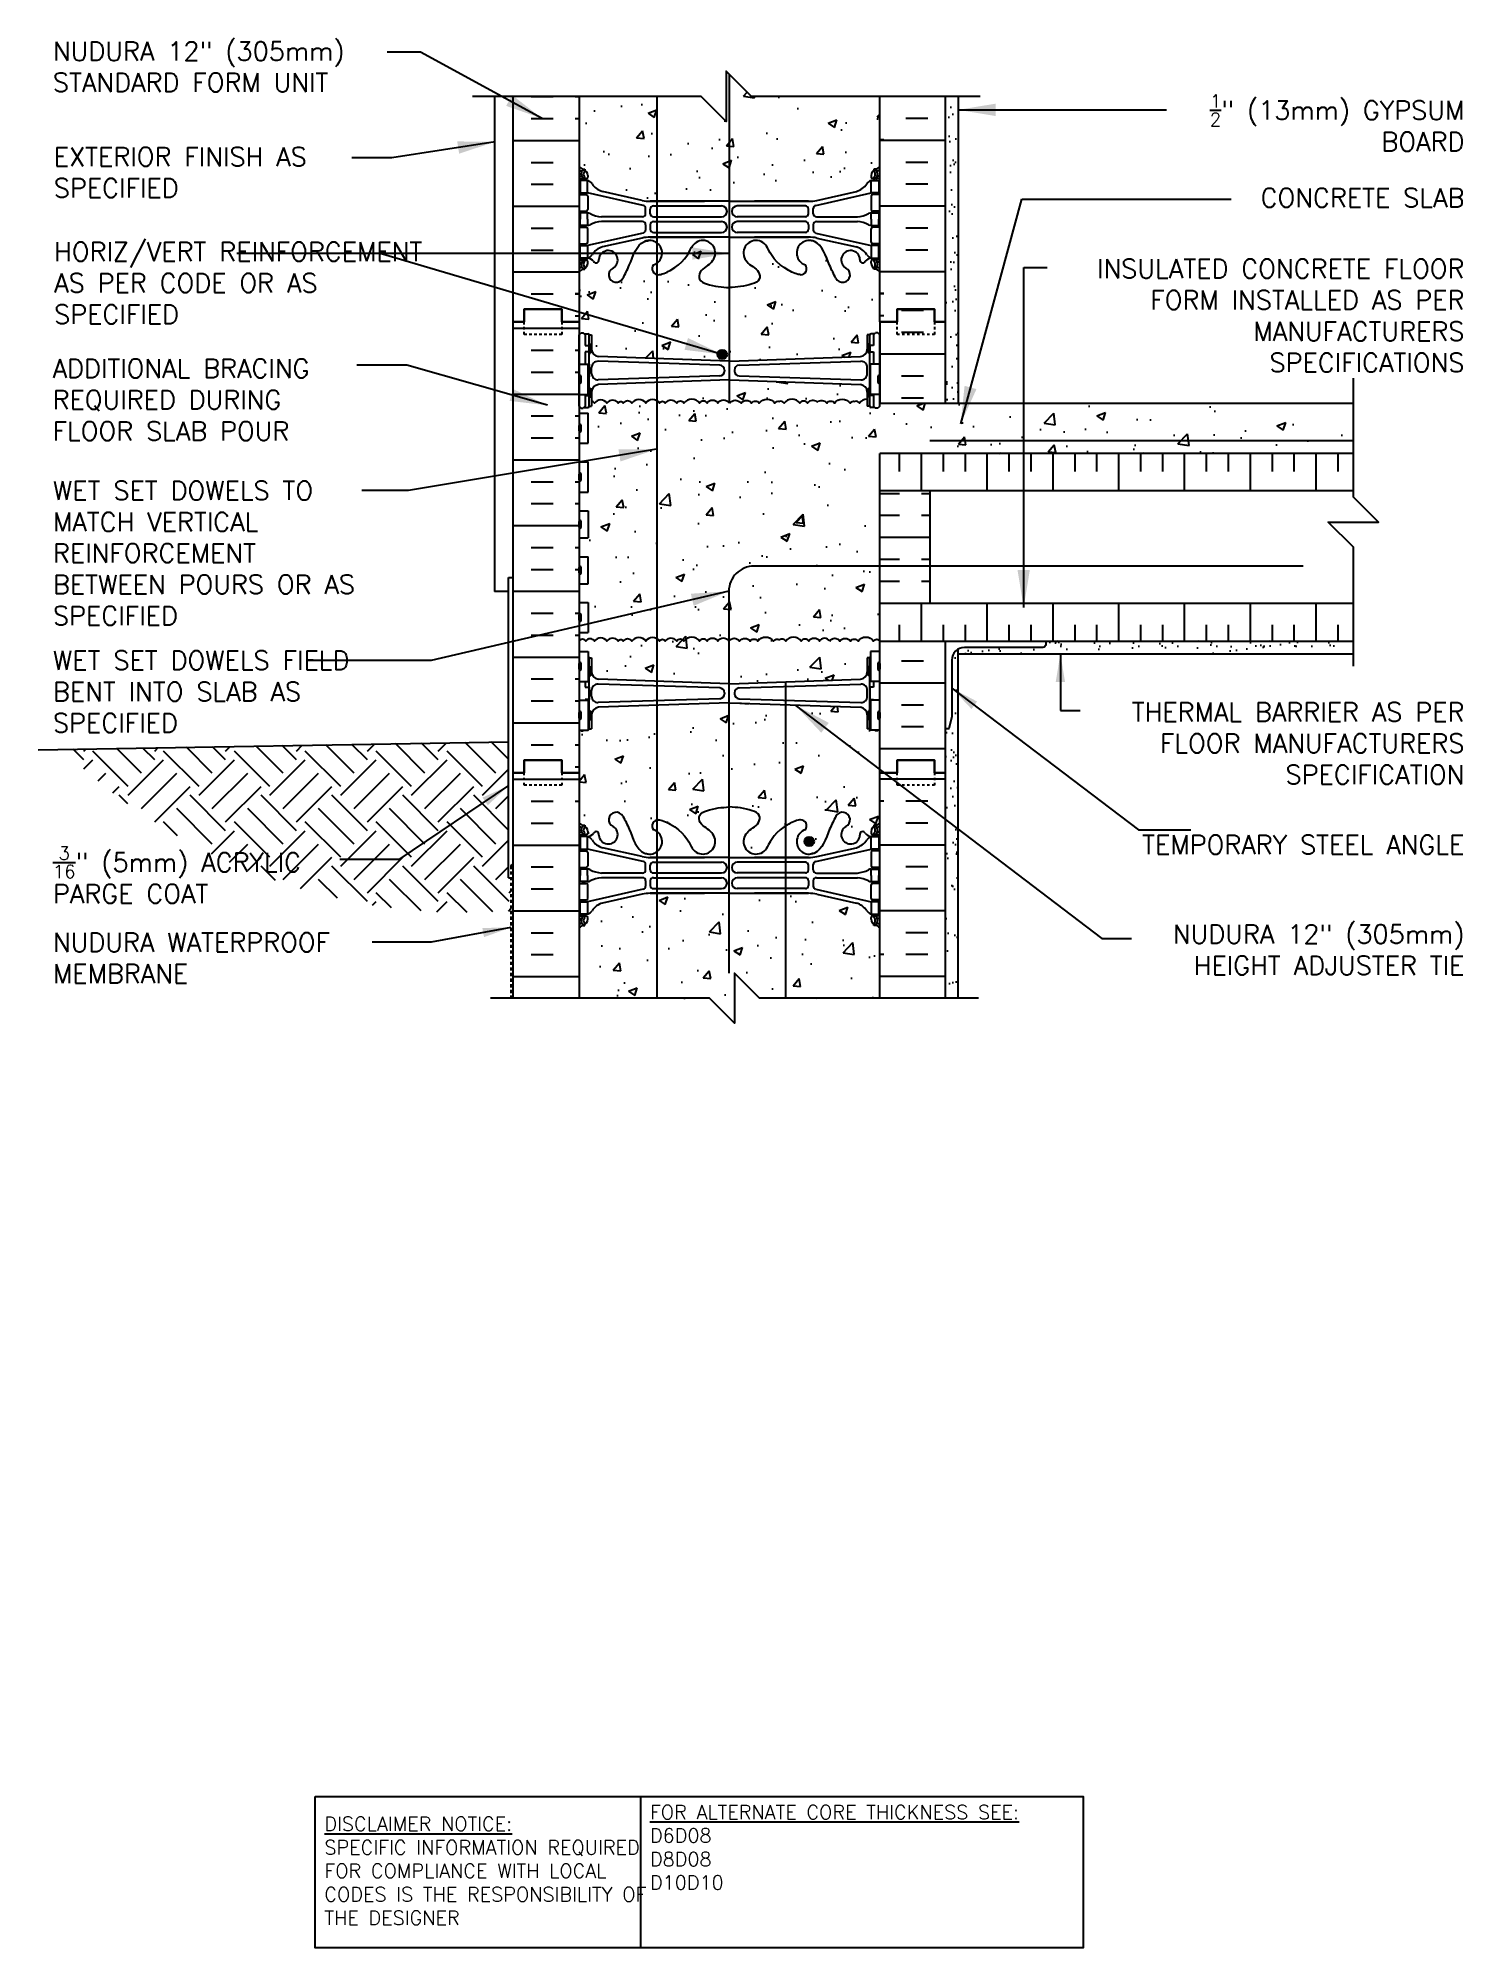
# Model space of a CAD drawing. Header units: inches. Extents: x 226.1 to 283, y 83.5 to 159.7.
import ezdxf

# ---------------------------------------------------------------- set-up
doc = ezdxf.new("R2010")
doc.units = ezdxf.units.IN
doc.header["$LTSCALE"] = 0.5
doc.header["$MEASUREMENT"] = 0
doc.linetypes.add('DASHED2', pattern=[0.375, 0.25, -0.125])
for name, color, linetype in [('HATCH', 12, 'Continuous'), ('line25', 2, 'Continuous'), ('LINE3', 3, 'Continuous'), ('LINE50', 5, 'Continuous'), ('LINE9', 9, 'Continuous'), ('TEXT', 4, 'Continuous'), ('Web_Edge', 9, 'Continuous')]:
    doc.layers.add(name, color=color, linetype=linetype)
doc.styles.add('DIM', font='romans.shx', dxfattribs={"width": 0.7})
doc.styles.add('ROMANS', font='romans.shx', dxfattribs={"height": 0.75})
doc.styles.get("Standard").update_dxf_attribs({"font": 'romans.shx', "height": 0.75})
doc.linetypes.add('STEEL', pattern='A,0.5,-0.2,["X",Standard,S=0.1,R=0,X=-0.1,Y=-0.05],-0.1', length=0.8)
doc.dimstyles.new('ext_12', dxfattribs={"dimscale": 12, "dimtxt": 0.09375, "dimasz": 0.09375, "dimexe": 0.09375, "dimexo": 0.0625, "dimgap": 0.0625, "dimtad": 1, "dimdec": 1, "dimzin": 2, "dimdsep": 46, "dimlunit": 4, "dimtxsty": 'DIM', "dimcen": 0.09, "dimdle": 0.09375, "dimclrt": 4, "dimadec": 0, "dimazin": 0, "dimtfac": 1, "dimtdec": 1, "dimtmove": 2, "dimatfit": 3, "dimfxl": 1, "dimfrac": 2, "dimtolj": 1, "dimtzin": 0, "dimarcsym": 0})
doc.dimstyles.new('ext_8', dxfattribs={"dimscale": 8, "dimtxt": 0.09375, "dimasz": 0.09375, "dimexe": 0.09375, "dimexo": 0.0625, "dimgap": 0.0625, "dimtad": 1, "dimdec": 1, "dimzin": 3, "dimdsep": 46, "dimlunit": 4, "dimtxsty": 'DIM', "dimcen": 0.09, "dimdle": 0.09375, "dimclrt": 4, "dimadec": 0, "dimazin": 0, "dimtfac": 1, "dimtdec": 1, "dimtmove": 2, "dimatfit": 3, "dimfxl": 1, "dimfrac": 2, "dimtolj": 1, "dimtzin": 0, "dimarcsym": 0})
pattern_1 = [(37.5, (64.591, 2.7396), (-0.0314967, 0.963412), [0, -0.76, 0, -0.85, 0, -0.8125]), (7.5, (64.591, 2.7396), (0.8848884, 1.411073), [0, -0.41, 0, -0.685, 0, -0.2625]), (327.5, (63.976, 2.7396), (1.557071, 0.0028295), [0, -0.25, 0, -0.9, 0, -1.175]), (317.5, (63.976, 2.7396), (1.503063, 0.438838), [0, -0.125, 0, -0.59, 0, -0.675])]
pattern_2 = [(50, (0, 0), (3.5863, -0.31376), [0.375, -4.125]), (355, (0, 0), (-0.693757, 3.76096), [0.3, -3.3]), (100.4514, (0.299, -0.026), (2.892544, 3.4472), [0.3187, -3.50571]), (46.1842, (0, 1), (5.336207, -0.827596), [0.5625, -6.1875]), (96.6356, (0.4447, 0.931), (4.67331, 4.87059), [0.47805, -5.25857]), (351.1842, (0, 1), (4.67331, 4.87059), [0.45, -4.95]), (21, (0.5, 0.75), (2.984535, -2.013094), [0.375, -4.125]), (326, (0.5, 0.75), (1.216577, 3.62575), [0.3, -3.3]), (71.4514, (0.7487, 0.5822), (4.20111, 1.612656), [0.3187, -3.50571]), (37.5, (0, 0), (0.0607993, 1.6644693), [0, -3.26, 0, -3.35, 0, -3.3125]), (7.5, (0, 0), (1.315348, 1.972059), [0, -1.91, 0, -3.185, 0, -1.2625]), (327.5, (-1.115, 0), (2.669112, -0.1127744), [0, -1.25, 0, -3.9, 0, -5.175]), (317.5, (-1.615, 0), (2.91593, 0.500525), [0, -1.625, 0, -2.59, 0, -3.675])]

msp = doc.modelspace()

# ---------------------------------------------------------------- texts
at = {"layer": 'TEXT', "char_height": 0.75, "style": 'ROMANS'}
for s, insert, width, attachment_point in [('NUDURA 12" (305mm) STANDARD FORM UNIT', (226.729, 158.578), 13.9131, 4), ('\\A1; {\\H0.7x;\\S1/2;}" (13mm) GYPSUM BOARD', (283.051, 156.344), 12.17415, 6), ('EXTERIOR FINISH AS SPECIFIED', (226.763, 154.364), 13.18701, 4), ('\\A1;CONCRETE SLAB', (283.051, 153.352), 12.17415, 6), ('HORIZ/VERT REINFORCEMENT AS PER CODE OR AS SPECIFIED', (226.777, 149.948), 16.22436, 4), ('INSULATED CONCRETE FLOOR FORM INSTALLED AS PER MANUFACTURERS SPECIFICATIONS', (283.051, 148.647), 17.62644, 6), ('ADDITIONAL BRACING REQUIRED DURING FLOOR SLAB POUR', (226.714, 145.288), 12.17415, 4), ('WET SET DOWELS TO MATCH VERTICAL REINFORCEMENT BETWEEN POURS OR AS SPECIFIED', (226.73, 139.165), 13.18701, 4), ('WET SET DOWELS FIELD BENT INTO SLAB AS SPECIFIED', (226.73, 133.636), 13.18701, 4), ('THERMAL BARRIER AS PER FLOOR MANUFACTURERS SPECIFICATION', (283.051, 131.575), 17.24655, 6), ('\\A1;{\\H0.7x;\\S3/16;}" (5mm) ACRYLIC PARGE COAT', (226.73, 126.321), 12.36492, 4), ('TEMPORARY STEEL ANGLE', (283.051, 127.527), 14.14028, 6), ('NUDURA 12" (305mm) HEIGHT ADJUSTER TIE', (283.051, 123.332), 13.63689, 6), ('{\\H1x;NUDURA WATERPROOF MEMBRANE}', (226.73, 123.005), 13.69006, 4)]:
    msp.add_mtext(s, dxfattribs=dict(at, insert=insert, width=width, attachment_point=attachment_point))
at = {"layer": 'TEXT', "char_height": 0.5625, "attachment_point": 4}
for s, insert, width in [('{\\LFOR ALTERNATE CORE THICKNESS SEE:\\P}D6D08\\PD8D08\\PD10D10', (250.552, 87.505), 23.33295), ('{\\LDISCLAIMER NOTICE:}\\PSPECIFIC INFORMATION REQUIRED FOR COMPLIANCE WITH LOCAL CODES IS THE RESPONSIBILITY OF THE DESIGNER', (237.56, 86.565), 14.00235)]:
    msp.add_mtext(s, dxfattribs=dict(at, insert=insert, width=width))

# ---------------------------------------------------------------- hatches: boundary and pattern name
at = {"layer": 'HATCH'}
h = msp.add_hatch(dxfattribs=at)
h.set_pattern_fill('AR-CONC', color=256, scale=0.5)
h.set_pattern_definition(pattern_2)
h.paths.add_polyline_path([(259.724, 157.399), (254.599, 157.399), (253.599, 158.399), (253.599, 156.399), (252.599, 157.399), (247.724, 157.399), (247.724, 154.592, 0.088416), (247.87, 154.494), (247.96, 154.494), (247.96, 154.453, -0.249069), (248.07, 154.246), (248.07, 154.178, -0.414214), (248.007, 154.116), (247.96, 154.116), (247.96, 154.046), (248.065, 154.046, -0.168672), (248.251, 153.896, 0.17445), (248.658, 153.6), (250.239, 153.247, 0.054974), (250.566, 153.211), (253.724, 153.211), (256.882, 153.211, 0.054974), (257.209, 153.247), (258.789, 153.6, 0.17445), (259.197, 153.896, -0.168672), (259.383, 154.046), (259.488, 154.046), (259.488, 154.116), (259.44, 154.116, -0.414214), (259.378, 154.178), (259.378, 154.246, -0.249069), (259.488, 154.453), (259.488, 154.494), (259.578, 154.494, 0.088416), (259.724, 154.592)])
h.paths.add_polyline_path([(259.724, 141.649), (259.724, 143.149), (278.62, 143.149), (278.62, 145.149), (259.724, 145.149), (259.724, 145.034), (259.644, 144.954), (259.554, 144.954), (259.524, 144.984), (259.374, 144.984, -0.414214), (259.324, 145.034), (259.224, 145.034), (259.224, 145.315, 0.246287), (258.911, 145.154, 0.307914), (258.724, 145.225, 0.307914), (258.537, 145.154, 0.520567), (257.915, 145.154, 0.520567), (257.61, 145.154, 0.458053), (257.224, 145.193, 0.458053), (256.838, 145.154, 0.520567), (256.532, 145.154, 0.520567), (255.911, 145.154, 0.307914), (255.724, 145.225, 0.307914), (255.537, 145.154, 0.520567), (254.915, 145.154, 0.520567), (254.61, 145.154, 0.520567), (254.19, 145.154, 0.48966), (253.724, 145.154, 0.48966), (253.257, 145.154, 0.520567), (252.838, 145.154, 0.520567), (252.532, 145.154, 0.520567), (251.911, 145.154, 0.520567), (251.619, 145.154, 0.520567), (251.164, 145.154, 0.520567), (250.937, 145.154, 0.520567), (250.382, 145.154, 0.520567), (249.836, 145.154, 0.520567), (249.49, 145.154, 0.520567), (249.29, 145.154, 0.520567), (248.835, 145.154, 0.520567), (248.343, 145.154, 0.174031), (248.224, 145.238), (248.224, 145.034), (248.124, 145.034, -0.414214), (248.074, 144.984), (247.924, 144.984), (247.894, 144.954), (247.804, 144.954), (247.724, 145.034), (247.724, 144.754), (248.089, 144.754), (248.089, 143.554), (247.724, 143.554), (247.724, 142.804), (248.089, 142.804), (248.089, 141.604), (247.724, 141.604), (247.724, 140.854), (248.089, 140.854), (248.089, 139.774), (247.724, 139.774), (247.724, 139.024), (248.089, 139.024), (248.089, 137.944), (247.724, 137.944), (247.724, 137.194), (248.089, 137.194), (248.089, 135.994), (247.724, 135.994), (247.724, 135.652, -0.556214), (247.988, 135.654, -0.520567), (248.343, 135.654, -0.520567), (248.835, 135.654, -0.520567), (249.29, 135.654, -0.520567), (249.49, 135.654, -0.520567), (249.836, 135.654, -0.520567), (250.382, 135.654, -0.520567), (250.937, 135.654, -0.520567), (251.164, 135.654, -0.520567), (251.619, 135.654, -0.520567), (251.911, 135.654, -0.520567), (252.532, 135.654, -0.520567), (252.838, 135.654, -0.520567), (253.257, 135.654, -0.513056), (253.701, 135.654, -0.528487), (254.132, 135.654, -0.520567), (254.551, 135.654, -0.520567), (254.857, 135.654, -0.520567), (255.479, 135.654, -0.40929), (255.724, 135.699, -0.40929), (255.969, 135.654, -0.520567), (256.59, 135.654, -0.520567), (256.896, 135.654, -0.520567), (257.316, 135.654, -0.563786), (257.724, 135.649, -0.563786), (258.132, 135.654, -0.520567), (258.551, 135.654, -0.520567), (258.857, 135.654, -0.520567), (259.479, 135.654, -0.613564), (259.724, 135.649), (259.724, 137.149)])
h.paths.add_polyline_path([(259.378, 124.553), (259.378, 124.621, -0.414214), (259.44, 124.683), (259.488, 124.683), (259.488, 124.753), (259.383, 124.753, -0.168672), (259.197, 124.903, 0.17445), (258.789, 125.199), (257.209, 125.552, 0.054974), (256.882, 125.588), (253.724, 125.588), (250.566, 125.588, 0.054974), (250.239, 125.552), (248.658, 125.199, 0.17445), (248.251, 124.903, -0.168672), (248.065, 124.753), (247.96, 124.753), (247.96, 124.683), (248.007, 124.683, -0.414214), (248.07, 124.621), (248.07, 124.553, -0.249069), (247.96, 124.346), (247.96, 124.304), (247.87, 124.304, 0.088416), (247.724, 124.207), (247.724, 121.399), (252.927, 121.399), (253.927, 120.399), (253.927, 122.399), (254.927, 121.399), (259.724, 121.399), (259.724, 124.207, 0.088416), (259.578, 124.304), (259.488, 124.304), (259.488, 124.346, -0.249069)])
h = msp.add_hatch(dxfattribs=at)
h.set_pattern_fill('AR-SAND', color=256, scale=0.5, style=0)
h.set_pattern_definition(pattern_1)
h.paths.add_polyline_path([(262.349, 145.149), (262.849, 145.149), (262.849, 157.399), (262.349, 157.399), (262.349, 148.399)])
h = msp.add_hatch(dxfattribs=at)
h.set_pattern_fill('AR-CONC', color=256, scale=0.5)
h.set_pattern_definition(pattern_2)
edge = h.paths.add_edge_path()
edge.add_line((259.724, 148.399), (259.724, 150.399))
edge.add_arc((259.378, 150.038), 0.5, 46.21089, 66.42182)
edge.add_line((259.578, 150.497), (259.488, 150.497))
edge.add_line((259.488, 150.497), (259.488, 150.538))
edge.add_arc((259.628, 150.746), 0.25, 180, 235.9442, ccw=False)
edge.add_line((259.378, 150.746), (259.378, 150.813))
edge.add_arc((259.44, 150.813), 0.0625, 90, 180, ccw=False)
edge.add_line((259.44, 150.876), (259.488, 150.876))
edge.add_line((259.488, 150.876), (259.488, 150.946))
edge.add_line((259.488, 150.946), (259.383, 150.946))
edge.add_arc((259.42, 150.596), 0.352, 96.12908, 141.53314)
edge.add_arc((259.043, 150.864), 0.113, 167.81557, 334.05694, ccw=False)
edge.add_arc((258.558, 150.869), 0.375, 2.92371, 239.86753)
edge.add_arc((258.238, 150.275), 0.3, -152.40303, 63.94252, ccw=False)
edge.add_spline(control_points=[(257.972, 150.137), (257.886, 150.303), (257.633, 150.793), (257.439, 151.474), (257.113, 151.605)], knot_values=[0, 0, 0, 0, 0.579211, 1.703896, 1.703896, 1.703896, 1.703896], degree=3, periodic=0)
edge.add_spline(control_points=[(257.113, 151.605), (257.063, 151.625), (257.009, 151.637), (256.952, 151.645)], knot_values=[1.703896, 1.703896, 1.703896, 1.703896, 1.875321, 1.875321, 1.875321, 1.875321], degree=3, periodic=0)
edge.add_arc((256.911, 151.147), 0.5, 85.29258, 251.79367)
edge.add_arc((256.565, 150.522), 0.242, -90, 38.23271, ccw=False)
edge.add_spline(control_points=[(256.565, 150.28), (256.444, 150.278), (255.625, 150.63), (255.38, 151.077), (255.24, 151.357)], knot_values=[0.038125, 0.038125, 0.038125, 0.038125, 0.320663, 1.237398, 1.237398, 1.237398, 1.237398], degree=3, periodic=0)
edge.add_spline(control_points=[(255.231, 151.376), (255.234, 151.37), (255.237, 151.363), (255.24, 151.357)], knot_values=[1.237398, 1.237398, 1.237398, 1.237398, 1.258119, 1.258119, 1.258119, 1.258119], degree=3, periodic=0)
edge.add_arc((254.786, 151.147), 0.5, 28.0183, 224.18751)
edge.add_spline(control_points=[(254.428, 150.799), (254.535, 150.636), (254.895, 150.545), (254.972, 150.049), (254.424, 149.814), (254.02, 149.785), (253.724, 149.764)], knot_values=[0.229407, 0.229407, 0.229407, 0.229407, 0.844432, 1.128849, 1.464331, 2.389004, 2.389004, 2.389004, 2.389004], degree=3, periodic=0)
edge.add_spline(control_points=[(253.724, 149.764), (253.427, 149.785), (253.024, 149.814), (252.475, 150.049), (252.552, 150.545), (252.912, 150.636), (253.02, 150.799)], knot_values=[0.229407, 0.229407, 0.229407, 0.229407, 1.15408, 1.489562, 1.773979, 2.389004, 2.389004, 2.389004, 2.389004], degree=3, periodic=0)
edge.add_arc((252.661, 151.147), 0.5, 315.81249, 511.9817)
edge.add_spline(control_points=[(252.217, 151.376), (252.214, 151.37), (252.211, 151.363), (252.207, 151.357)], knot_values=[1.237398, 1.237398, 1.237398, 1.237398, 1.258119, 1.258119, 1.258119, 1.258119], degree=3, periodic=0)
edge.add_spline(control_points=[(252.207, 151.357), (252.068, 151.077), (251.823, 150.63), (251.004, 150.278), (250.883, 150.28)], knot_values=[0.038125, 0.038125, 0.038125, 0.038125, 0.95486, 1.237398, 1.237398, 1.237398, 1.237398], degree=3, periodic=0)
edge.add_arc((250.883, 150.522), 0.242, 141.76729, 270, ccw=False)
edge.add_arc((250.536, 151.147), 0.5, 288.20633, 454.70742)
edge.add_spline(control_points=[(250.495, 151.645), (250.438, 151.637), (250.384, 151.625), (250.335, 151.605)], knot_values=[1.703896, 1.703896, 1.703896, 1.703896, 1.875321, 1.875321, 1.875321, 1.875321], degree=3, periodic=0)
edge.add_spline(control_points=[(250.335, 151.605), (250.009, 151.474), (249.814, 150.793), (249.561, 150.303), (249.475, 150.137)], knot_values=[0, 0, 0, 0, 1.124685, 1.703896, 1.703896, 1.703896, 1.703896], degree=3, periodic=0)
edge.add_arc((249.21, 150.275), 0.3, 116.05748, 333.05649, ccw=False)
edge.add_arc((248.89, 150.869), 0.375, 300.13247, 537.07629)
edge.add_arc((248.404, 150.864), 0.113, -154.05694, 12.18443, ccw=False)
edge.add_arc((248.027, 150.596), 0.352, 38.46686, 83.87092)
edge.add_line((248.065, 150.946), (247.96, 150.946))
edge.add_line((247.96, 150.946), (247.96, 150.876))
edge.add_line((247.96, 150.876), (248.007, 150.876))
edge.add_arc((248.007, 150.813), 0.0625, 0, 90, ccw=False)
edge.add_line((248.07, 150.813), (248.07, 150.746))
edge.add_arc((247.82, 150.746), 0.25, 304.0558, 360, ccw=False)
edge.add_line((247.96, 150.538), (247.96, 150.497))
edge.add_line((247.96, 150.497), (247.87, 150.497))
edge.add_arc((248.07, 150.038), 0.5, 113.57818, 133.78911)
edge.add_line((247.724, 150.399), (247.724, 148.399))
edge.add_line((247.724, 148.399), (247.724, 147.874))
edge.add_line((247.724, 147.874), (247.804, 147.954))
edge.add_line((247.804, 147.954), (247.894, 147.954))
edge.add_line((247.894, 147.954), (247.924, 147.924))
edge.add_line((247.924, 147.924), (248.074, 147.924))
edge.add_arc((248.074, 147.874), 0.05, 0, 90, ccw=False)
edge.add_line((248.124, 147.874), (248.224, 147.874))
edge.add_line((248.224, 147.874), (248.224, 147.313))
edge.add_arc((248.524, 147.313), 0.3, 180, 265.24257)
edge.add_line((248.499, 147.014), (253.707, 146.83))
edge.add_arc((253.724, 147.03), 0.2, 265.24257, 270)
edge.add_arc((253.724, 147.03), 0.2, 270, 274.75743)
edge.add_line((253.74, 146.83), (258.949, 147.014))
edge.add_arc((258.924, 147.313), 0.3, 274.75743, 360)
edge.add_line((259.224, 147.313), (259.224, 147.874))
edge.add_line((259.224, 147.874), (259.324, 147.874))
edge.add_arc((259.374, 147.874), 0.05, 90, 180, ccw=False)
edge.add_line((259.374, 147.924), (259.524, 147.924))
edge.add_line((259.524, 147.924), (259.554, 147.954))
edge.add_line((259.554, 147.954), (259.644, 147.954))
edge.add_line((259.644, 147.954), (259.724, 147.874))
edge.add_line((259.724, 147.874), (259.724, 148.399))
h.paths.add_polyline_path([(259.224, 145.595, 0.390098), (258.949, 145.894), (253.74, 146.078, 0.04154), (253.707, 146.078), (248.499, 145.894, 0.390098), (248.224, 145.595), (248.224, 145.238, -0.174031), (248.343, 145.154, -0.520567), (248.835, 145.154, -0.520567), (249.29, 145.154, -0.520567), (249.49, 145.154, -0.520567), (249.836, 145.154, -0.520567), (250.382, 145.154, -0.520567), (250.937, 145.154, -0.520567), (251.164, 145.154, -0.520567), (251.619, 145.154, -0.520567), (251.911, 145.154, -0.520567), (252.532, 145.154, -0.520567), (252.838, 145.154, -0.520567), (253.257, 145.154, -0.48966), (253.724, 145.154, -0.48966), (254.19, 145.154, -0.520567), (254.61, 145.154, -0.520567), (254.915, 145.154, -0.520567), (255.537, 145.154, -0.307914), (255.724, 145.225, -0.307914), (255.911, 145.154, -0.520567), (256.532, 145.154, -0.520567), (256.838, 145.154, -0.458053), (257.224, 145.193, -0.458053), (257.61, 145.154, -0.520567), (257.915, 145.154, -0.520567), (258.537, 145.154, -0.307914), (258.724, 145.225, -0.307914), (258.911, 145.154, -0.246287), (259.224, 145.315)])
h = msp.add_hatch(dxfattribs=at)
h.set_pattern_fill('INSUL', color=256, scale=7, style=0)
h.set_pattern_definition([(0, (-2678.4378, -266.61), (0, 2.625), []), (0, (-2678.4378, -265.735), (0, 2.625), [0.875, -0.875]), (0, (-2678.4378, -264.86), (0, 2.625), [0.875, -0.875])])
h.paths.add_polyline_path([(245.099, 130.399), (245.536, 130.399), (245.536, 130.899), (247.036, 130.899), (247.036, 130.399), (247.724, 130.399), (247.724, 148.399), (247.036, 148.399), (247.036, 148.899), (245.536, 148.899), (245.536, 148.399), (245.099, 148.399)])
h = msp.add_hatch(dxfattribs=at)
h.set_pattern_fill('INSUL', color=256, scale=7, style=0)
h.set_pattern_definition([(0, (64.591, 2.7396), (0, 2.625), []), (0, (64.591, 3.6146), (0, 2.625), [0.875, -0.875]), (0, (64.591, 4.4896), (0, 2.625), [0.875, -0.875])])
h.paths.add_polyline_path([(262.349, 148.399), (261.911, 148.399), (261.911, 148.899), (260.411, 148.899), (260.411, 148.399), (259.724, 148.399), (259.724, 145.149), (262.349, 145.149)])
h.paths.add_polyline_path([(262.349, 135.649), (259.724, 135.649), (259.724, 130.399), (260.411, 130.399), (260.411, 130.899), (261.911, 130.899), (261.911, 130.399), (262.349, 130.399)])
h = msp.add_hatch(dxfattribs=at)
h.set_pattern_fill('INSUL', color=256, scale=7, angle=90, style=0)
h.set_pattern_definition([(90, (61.8868, 5.9234), (-2.625, 2e-16), []), (90, (61.0118, 5.9234), (-2.625, 2e-16), [0.875, -0.875]), (90, (60.1368, 5.9234), (-2.625, 2e-16), [0.875, -0.875])])
h.paths.add_polyline_path([(278.62, 143.149), (259.724, 143.149), (259.724, 141.649), (278.62, 141.649)])
h.paths.add_polyline_path([(278.62, 135.649), (278.62, 137.149), (259.724, 137.149), (259.724, 135.649)])
h = msp.add_hatch(dxfattribs=at)
h.set_pattern_fill('INSUL', color=256, scale=7)
h.set_pattern_definition([(0, (61.8868, 5.9234), (0, 2.625), []), (0, (61.8868, 6.7984), (0, 2.625), [0.875, -0.875]), (0, (61.8868, 7.6734), (0, 2.625), [0.875, -0.875])])
h.paths.add_polyline_path([(261.724, 138.649), (259.724, 138.649), (259.724, 137.149), (261.724, 137.149)])
h.paths.add_polyline_path([(261.724, 141.649), (259.724, 141.649), (259.724, 138.649), (261.724, 138.649)])
h = msp.add_hatch(dxfattribs=at)
h.set_pattern_fill('AR-CONC', color=256, scale=0.5)
h.set_pattern_definition(pattern_2)
edge = h.paths.add_edge_path()
edge.add_line((259.724, 132.094), (259.667, 132.094))
edge.add_line((259.667, 132.094), (259.644, 132.072))
edge.add_line((259.644, 132.072), (259.554, 132.072))
edge.add_line((259.554, 132.072), (259.531, 132.094))
edge.add_line((259.531, 132.094), (259.359, 132.094))
edge.add_line((259.359, 132.094), (259.359, 132.104))
edge.add_arc((259.374, 132.152), 0.05, 180, 252.59929, ccw=False)
edge.add_line((259.324, 132.152), (259.224, 132.152))
edge.add_line((259.224, 132.152), (259.224, 132.712))
edge.add_arc((258.924, 132.712), 0.3, 0, 85.24257)
edge.add_line((258.949, 133.011), (253.74, 133.195))
edge.add_arc((253.724, 132.996), 0.2, 85.24257, 90)
edge.add_arc((253.724, 132.996), 0.2, 90, 94.75743)
edge.add_line((253.707, 133.195), (248.499, 133.011))
edge.add_arc((248.524, 132.712), 0.3, 94.75743, 180)
edge.add_line((248.224, 132.712), (248.224, 132.152))
edge.add_line((248.224, 132.152), (248.124, 132.152))
edge.add_arc((248.074, 132.152), 0.05, -72.59934, 0, ccw=False)
edge.add_line((248.089, 132.104), (248.089, 132.094))
edge.add_line((248.089, 132.094), (247.917, 132.094))
edge.add_line((247.917, 132.094), (247.894, 132.072))
edge.add_line((247.894, 132.072), (247.804, 132.072))
edge.add_line((247.804, 132.072), (247.781, 132.094))
edge.add_line((247.781, 132.094), (247.724, 132.094))
edge.add_line((247.724, 132.094), (247.724, 130.399))
edge.add_line((247.724, 130.399), (247.724, 128.399))
edge.add_arc((248.07, 128.76), 0.5, 226.21089, 246.42182)
edge.add_line((247.87, 128.302), (247.96, 128.302))
edge.add_line((247.96, 128.302), (247.96, 128.26))
edge.add_arc((247.82, 128.053), 0.25, 0, 55.9442, ccw=False)
edge.add_line((248.07, 128.053), (248.07, 127.986))
edge.add_arc((248.007, 127.986), 0.0625, -90, 0, ccw=False)
edge.add_line((248.007, 127.923), (247.96, 127.923))
edge.add_line((247.96, 127.923), (247.96, 127.853))
edge.add_line((247.96, 127.853), (248.065, 127.853))
edge.add_arc((248.027, 128.203), 0.352, 276.12908, 321.53314)
edge.add_arc((248.404, 127.935), 0.113, -12.18443, 154.05694, ccw=False)
edge.add_arc((248.89, 127.93), 0.375, 182.92371, 419.86753)
edge.add_arc((249.21, 128.523), 0.3, 27.59697, 243.94252, ccw=False)
edge.add_spline(control_points=[(249.475, 128.662), (249.561, 128.496), (249.814, 128.006), (250.009, 127.325), (250.335, 127.194)], knot_values=[0, 0, 0, 0, 0.579211, 1.703896, 1.703896, 1.703896, 1.703896], degree=3, periodic=0)
edge.add_spline(control_points=[(250.335, 127.194), (250.384, 127.174), (250.438, 127.162), (250.495, 127.153)], knot_values=[1.703896, 1.703896, 1.703896, 1.703896, 1.875321, 1.875321, 1.875321, 1.875321], degree=3, periodic=0)
edge.add_arc((250.536, 127.652), 0.5, 265.29258, 431.79367)
edge.add_arc((250.883, 128.276), 0.242, 90, 218.23271, ccw=False)
edge.add_spline(control_points=[(250.883, 128.518), (251.004, 128.52), (251.823, 128.169), (252.068, 127.722), (252.207, 127.442)], knot_values=[0.038125, 0.038125, 0.038125, 0.038125, 0.320663, 1.237398, 1.237398, 1.237398, 1.237398], degree=3, periodic=0)
edge.add_spline(control_points=[(252.217, 127.423), (252.214, 127.429), (252.211, 127.435), (252.207, 127.442)], knot_values=[1.237398, 1.237398, 1.237398, 1.237398, 1.258119, 1.258119, 1.258119, 1.258119], degree=3, periodic=0)
edge.add_arc((252.661, 127.652), 0.5, 208.0183, 404.18751)
edge.add_spline(control_points=[(253.02, 128), (252.912, 128.163), (252.552, 128.254), (252.475, 128.749), (253.024, 128.985), (253.427, 129.014), (253.724, 129.035)], knot_values=[0.229407, 0.229407, 0.229407, 0.229407, 0.844432, 1.128849, 1.464331, 2.389004, 2.389004, 2.389004, 2.389004], degree=3, periodic=0)
edge.add_spline(control_points=[(253.724, 129.035), (254.02, 129.014), (254.424, 128.985), (254.972, 128.749), (254.895, 128.254), (254.535, 128.163), (254.428, 128)], knot_values=[0.229407, 0.229407, 0.229407, 0.229407, 1.15408, 1.489562, 1.773979, 2.389004, 2.389004, 2.389004, 2.389004], degree=3, periodic=0)
edge.add_arc((254.786, 127.652), 0.5, 135.81249, 331.9817)
edge.add_spline(control_points=[(255.231, 127.423), (255.234, 127.429), (255.237, 127.435), (255.24, 127.442)], knot_values=[1.237398, 1.237398, 1.237398, 1.237398, 1.258119, 1.258119, 1.258119, 1.258119], degree=3, periodic=0)
edge.add_spline(control_points=[(255.24, 127.442), (255.38, 127.722), (255.625, 128.169), (256.444, 128.52), (256.565, 128.518)], knot_values=[0.038125, 0.038125, 0.038125, 0.038125, 0.95486, 1.237398, 1.237398, 1.237398, 1.237398], degree=3, periodic=0)
edge.add_arc((256.565, 128.276), 0.242, -38.23271, 90, ccw=False)
edge.add_arc((256.911, 127.652), 0.5, 108.20633, 274.70742)
edge.add_spline(control_points=[(256.952, 127.153), (257.009, 127.162), (257.063, 127.174), (257.113, 127.194)], knot_values=[1.703896, 1.703896, 1.703896, 1.703896, 1.875321, 1.875321, 1.875321, 1.875321], degree=3, periodic=0)
edge.add_spline(control_points=[(257.113, 127.194), (257.439, 127.325), (257.633, 128.006), (257.886, 128.496), (257.972, 128.662)], knot_values=[0, 0, 0, 0, 1.124685, 1.703896, 1.703896, 1.703896, 1.703896], degree=3, periodic=0)
edge.add_arc((258.238, 128.523), 0.3, -63.94252, 153.03752, ccw=False)
edge.add_arc((258.558, 127.93), 0.375, 120.13247, 357.07629)
edge.add_arc((259.043, 127.935), 0.113, 25.94306, 192.18443, ccw=False)
edge.add_arc((259.42, 128.203), 0.352, 218.46686, 263.87092)
edge.add_line((259.383, 127.853), (259.488, 127.853))
edge.add_line((259.488, 127.853), (259.488, 127.923))
edge.add_line((259.488, 127.923), (259.44, 127.923))
edge.add_arc((259.44, 127.986), 0.0625, 180, 270, ccw=False)
edge.add_line((259.378, 127.986), (259.378, 128.053))
edge.add_arc((259.628, 128.053), 0.25, 124.0558, 180, ccw=False)
edge.add_line((259.488, 128.26), (259.488, 128.302))
edge.add_line((259.488, 128.302), (259.578, 128.302))
edge.add_arc((259.378, 128.76), 0.5, 293.57818, 313.78911)
edge.add_line((259.724, 128.399), (259.724, 130.399))
edge.add_line((259.724, 130.399), (259.724, 132.094))
h.paths.add_polyline_path([(259.224, 134.992), (259.324, 134.992, -0.327813), (259.359, 135.039), (259.359, 135.244), (259.724, 135.244), (259.724, 135.649, 0.613564), (259.479, 135.654, 0.520567), (258.857, 135.654, 0.520567), (258.551, 135.654, 0.520567), (258.132, 135.654, 0.563786), (257.724, 135.649, 0.563786), (257.316, 135.654, 0.520567), (256.896, 135.654, 0.520567), (256.59, 135.654, 0.520567), (255.969, 135.654, 0.40929), (255.724, 135.699, 0.40929), (255.479, 135.654, 0.520567), (254.857, 135.654, 0.520567), (254.551, 135.654, 0.520567), (254.132, 135.654, 0.528487), (253.701, 135.654, 0.513056), (253.257, 135.654, 0.520567), (252.838, 135.654, 0.520567), (252.532, 135.654, 0.520567), (251.911, 135.654, 0.520567), (251.619, 135.654, 0.520567), (251.164, 135.654, 0.520567), (250.937, 135.654, 0.520567), (250.382, 135.654, 0.520567), (249.836, 135.654, 0.520567), (249.49, 135.654, 0.520567), (249.29, 135.654, 0.520567), (248.835, 135.654, 0.520567), (248.343, 135.654, 0.520567), (247.988, 135.654, 0.556214), (247.724, 135.652), (247.724, 135.244), (248.089, 135.244), (248.089, 135.039, -0.327813), (248.124, 134.992), (248.224, 134.992), (248.224, 134.431, 0.390098), (248.499, 134.132), (253.707, 133.948, 0.020761), (253.724, 133.947, 0.020761), (253.74, 133.948), (258.949, 134.132, 0.390098), (259.224, 134.431)])
h = msp.add_hatch(dxfattribs=at)
h.set_pattern_fill('AR-SAND', color=256, scale=0.5, style=0)
h.set_pattern_definition(pattern_1)
h.paths.add_polyline_path([(262.849, 135.332, 0.267949), (262.599, 134.899), (262.599, 132.649), (262.474, 132.149), (262.349, 132.149), (262.349, 130.399), (262.349, 121.399), (262.849, 121.399)])
h = msp.add_hatch(dxfattribs=at)
h.set_pattern_fill('AR-SAND', color=256, scale=0.5, style=0)
h.set_pattern_definition([(37.5, (61.4266, 1.1576), (-0.0314967, 0.963412), [0, -0.76, 0, -0.85, 0, -0.8125]), (7.5, (61.4266, 1.1576), (0.8848884, 1.411073), [0, -0.41, 0, -0.685, 0, -0.2625]), (327.5, (60.8116, 1.1576), (1.557071, 0.0028295), [0, -0.25, 0, -0.9, 0, -1.175]), (317.5, (60.8116, 1.1576), (1.503063, 0.438838), [0, -0.125, 0, -0.59, 0, -0.675])])
h.paths.add_polyline_path([(266.349, 135.649), (266.349, 135.524, -0.414214), (266.224, 135.399), (263.099, 135.399, 0.131652), (262.849, 135.332), (262.849, 135.149), (278.62, 135.149), (278.62, 135.649)])
h = msp.add_hatch(dxfattribs=at)
h.set_pattern_fill('EARTH', color=256, scale=8, angle=45, style=0)
h.set_pattern_definition([(45, (55.4266, 1.1576), (2e-16, 2.828427), [2, -2]), (45, (54.8963, 1.688), (2e-16, 2.828427), [2, -2]), (45, (54.366, 2.2183), (2e-16, 2.828427), [2, -2]), (135, (54.366, 2.5719), (-2.828427, 4e-16), [2, -2]), (135, (54.8963, 3.1022), (-2.828427, 4e-16), [2, -2]), (135, (55.4266, 3.6325), (-2.828427, 4e-16), [2, -2])])
h.paths.add_polyline_path([(244.911, 131.64), (227.125, 131.329, 0.215358), (245.005, 124.886), (245.005, 126.199), (244.911, 126.199)])
h.paths.add_polyline_path([(226.543, 125.021), (237.947, 125.021), (237.947, 127.621), (226.543, 127.621)], flags=9)
at = {"layer": 'LINE3'}
for points in [[(253.627, 147.093, 1), (253.252, 147.093, 1)], [(257.099, 127.652, 1), (256.724, 127.652, 1)]]:
    msp.add_hatch(color=256, dxfattribs=at).paths.add_polyline_path(points)

# ---------------------------------------------------------------- linework, layer by layer
msp.add_line((244.911, 138.199), (244.911, 138.199))
at = {"layer": 'HATCH'}
for p, q in [((245.812, 157.39), (246.687, 157.39)), ((247.562, 157.39), (247.724, 157.39)), ((261.635, 157.39), (260.76, 157.39)), ((245.812, 156.515), (246.687, 156.515)), ((247.562, 156.515), (247.724, 156.515)), ((261.635, 156.515), (260.76, 156.515)), ((245.099, 155.64), (247.724, 155.64)), ((259.885, 155.659), (259.724, 155.659)), ((262.349, 155.64), (259.724, 155.64)), ((245.812, 154.765), (246.687, 154.765)), ((261.635, 154.765), (260.76, 154.765)), ((245.812, 153.89), (246.687, 153.89)), ((261.635, 153.89), (260.76, 153.89)), ((245.099, 153.015), (247.724, 153.015)), ((262.349, 153.015), (259.724, 153.015)), ((245.812, 152.14), (246.687, 152.14)), ((261.635, 152.14), (260.76, 152.14)), ((245.812, 151.265), (246.687, 151.265)), ((261.635, 151.265), (260.76, 151.265)), ((245.099, 150.39), (247.724, 150.39)), ((262.349, 150.39), (259.724, 150.39)), ((245.812, 149.515), (246.687, 149.515)), ((247.562, 149.534), (247.724, 149.534)), ((247.562, 149.515), (247.724, 149.515)), ((259.885, 149.534), (259.724, 149.534)), ((259.885, 149.534), (259.724, 149.534)), ((259.885, 149.515), (259.724, 149.515)), ((261.635, 149.515), (260.76, 149.515)), ((247.562, 148.64), (247.724, 148.64)), ((259.885, 148.64), (259.724, 148.64)), ((278.62, 141.649), (259.724, 141.649)), ((278.62, 137.149), (259.724, 137.149)), ((263.969, 135.649), (263.995, 135.676)), ((266.797, 135.649), (266.824, 135.676)), ((272.454, 135.649), (272.48, 135.676)), ((275.283, 135.649), (275.309, 135.676)), ((245.099, 130.14), (247.724, 130.14)), ((262.349, 130.14), (259.724, 130.14)), ((245.812, 129.265), (246.687, 129.265)), ((247.562, 129.265), (247.724, 129.265)), ((259.885, 129.265), (259.724, 129.265)), ((259.885, 129.265), (259.724, 129.265)), ((261.635, 129.265), (260.76, 129.265)), ((245.812, 128.39), (246.687, 128.39)), ((261.635, 128.39), (260.76, 128.39)), ((245.099, 127.515), (247.724, 127.515)), ((262.349, 127.515), (259.724, 127.515)), ((245.812, 126.64), (246.687, 126.64)), ((261.635, 126.64), (260.76, 126.64)), ((245.812, 125.765), (246.687, 125.765)), ((261.635, 125.765), (260.76, 125.765)), ((245.099, 124.89), (247.724, 124.89)), ((262.349, 124.89), (259.724, 124.89)), ((245.812, 124.015), (246.687, 124.015)), ((261.635, 124.015), (260.76, 124.015)), ((245.812, 123.14), (246.687, 123.14)), ((259.885, 123.14), (259.724, 123.14)), ((261.635, 123.14), (260.76, 123.14)), ((245.099, 122.265), (247.724, 122.265)), ((262.349, 122.265), (259.724, 122.265))]:
    msp.add_line(p, q, dxfattribs=at)
for points in [[(253.724, 145.154, 0.48966), (253.257, 145.154, 0.520567), (252.838, 145.154, 0.520567), (252.532, 145.154, 0.520567), (251.911, 145.154, 0.520567), (251.619, 145.154, 0.520567), (251.164, 145.154, 0.520567), (250.937, 145.154, 0.520567), (250.382, 145.154, 0.520567), (249.836, 145.154, 0.520567), (249.49, 145.154, 0.520567), (249.29, 145.154, 0.520567), (248.835, 145.154, 0.520567), (248.343, 145.154, 0.174031), (248.224, 145.238, 0.174031)], [(253.724, 145.154, -0.48966), (254.19, 145.154, -0.520567), (254.61, 145.154, -0.520567), (254.915, 145.154, -0.520567), (255.537, 145.154, -0.307914), (255.724, 145.225, -0.307914)], [(257.224, 145.193, 0.458053), (256.838, 145.154, 0.520567), (256.532, 145.154, 0.520567), (255.911, 145.154, 0.307914), (255.724, 145.225)], [(257.224, 145.193, -0.458053), (257.61, 145.154, -0.520567), (257.915, 145.154, -0.520567), (258.537, 145.154, -0.307914), (258.724, 145.225)], [(259.224, 145.315, 0.246287), (258.911, 145.154, 0.307914), (258.724, 145.225)], [(253.701, 135.654, 0.513056), (253.257, 135.654, 0.520567), (252.838, 135.654, 0.520567), (252.532, 135.654, 0.520567), (251.911, 135.654, 0.520567), (251.619, 135.654, 0.520567), (251.164, 135.654, 0.520567), (250.937, 135.654, 0.520567), (250.382, 135.654, 0.520567), (249.836, 135.654, 0.520567), (249.49, 135.654, 0.520567), (249.29, 135.654, 0.520567), (248.835, 135.654, 0.520567), (248.343, 135.654, 0.520567), (247.988, 135.654, 0.520567), (247.734, 135.666)], [(253.701, 135.654, -0.528487), (254.132, 135.654, -0.520567), (254.551, 135.654, -0.520567), (254.857, 135.654, -0.520567), (255.479, 135.654, -0.40929), (255.724, 135.699, -0.40929)], [(257.724, 135.649, 0.563786), (257.316, 135.654, 0.520567), (256.896, 135.654, 0.520567), (256.59, 135.654, 0.520567), (255.969, 135.654, 0.40929), (255.724, 135.699)], [(257.724, 135.649, -0.563786), (258.132, 135.654, -0.520567), (258.551, 135.654, -0.520567), (258.857, 135.654, -0.520567), (259.479, 135.654, -0.613564), (259.724, 135.649)]]:
    msp.add_lwpolyline(points, format="xyb", dxfattribs=at)
at = {"layer": 'line25'}
for p, q in [((247.724, 157.399), (247.724, 148.399)), ((259.724, 148.399), (259.724, 157.399)), ((247.724, 148.399), (247.724, 130.399)), ((259.724, 148.399), (259.724, 145.149)), ((247.724, 146.704), (248.089, 146.704)), ((248.089, 145.504), (248.089, 146.704)), ((259.724, 146.704), (259.359, 146.704)), ((259.359, 145.504), (259.359, 146.704)), ((247.724, 145.504), (248.089, 145.504)), ((259.724, 145.504), (259.359, 145.504)), ((259.724, 145.149), (278.62, 145.149)), ((247.724, 144.754), (248.089, 144.754)), ((248.089, 143.554), (248.089, 144.754)), ((247.724, 143.554), (248.089, 143.554)), ((247.724, 142.804), (248.089, 142.804)), ((248.089, 141.604), (248.089, 142.804)), ((278.62, 143.149), (259.724, 143.149)), ((259.724, 141.649), (259.724, 143.149)), ((247.724, 141.604), (248.089, 141.604)), ((247.724, 140.854), (248.089, 140.854)), ((248.089, 140.854), (248.089, 139.774)), ((247.724, 139.774), (248.089, 139.774)), ((247.724, 139.024), (248.089, 139.024)), ((248.089, 137.944), (248.089, 139.024)), ((247.724, 137.944), (248.089, 137.944)), ((247.724, 137.194), (248.089, 137.194)), ((248.089, 137.194), (248.089, 135.994)), ((259.724, 135.649), (259.724, 137.149)), ((247.724, 135.994), (248.089, 135.994)), ((247.724, 135.244), (248.089, 135.244)), ((248.089, 135.244), (248.089, 134.044)), ((259.359, 135.244), (259.359, 134.044)), ((259.724, 135.244), (259.359, 135.244)), ((259.724, 130.399), (259.724, 135.649)), ((259.724, 135.649), (278.62, 135.649)), ((247.724, 134.044), (248.089, 134.044)), ((259.724, 134.044), (259.359, 134.044)), ((247.724, 133.294), (248.089, 133.294)), ((248.089, 133.294), (248.089, 132.094)), ((259.724, 133.294), (259.359, 133.294)), ((259.359, 133.294), (259.359, 132.094)), ((247.724, 132.094), (248.089, 132.094)), ((259.724, 132.094), (259.359, 132.094)), ((247.724, 130.399), (247.724, 121.399)), ((259.724, 121.399), (259.724, 130.399))]:
    msp.add_line(p, q, dxfattribs=at)
at = {"layer": 'LINE3'}
for p, q in [((253.707, 158.291), (253.707, 145.173)), ((250.832, 157.399), (250.832, 121.399)), ((255.956, 133.99), (255.956, 121.399))]:
    msp.add_line(p, q, dxfattribs=at)
at = {"layer": 'LINE3', "linetype": 'STEEL'}
msp.add_line((278.62, 143.649), (261.724, 143.649), dxfattribs=at)
at = {"layer": 'LINE3'}
msp.add_lwpolyline([(276.62, 138.646), (254.701, 138.646, 0.414214), (253.701, 137.646), (253.701, 122.396)], format="xyb", dxfattribs=at)
for centre in [(253.439, 147.093), (256.911, 127.652)]:
    msp.add_circle(centre, 0.188, dxfattribs=at)
at = {"layer": 'LINE50'}
for p, q in [((245.099, 148.399), (245.099, 157.399)), ((262.349, 148.399), (262.349, 157.399)), ((245.099, 130.399), (245.099, 148.399)), ((262.349, 145.149), (262.349, 148.399)), ((262.349, 130.399), (262.349, 135.649)), ((226.142, 131.312), (244.911, 131.64)), ((245.099, 121.399), (245.099, 130.399)), ((262.349, 121.399), (262.349, 130.399))]:
    msp.add_line(p, q, dxfattribs=at)
for points in [[(245.099, 148.399), (245.536, 148.399), (245.536, 148.899), (247.036, 148.899), (247.036, 148.399), (247.724, 148.399)], [(247.724, 148.399), (247.036, 148.399), (247.036, 148.899), (245.536, 148.899), (245.536, 148.399), (245.099, 148.399)], [(262.349, 148.399), (261.911, 148.399), (261.911, 148.899), (260.411, 148.899), (260.411, 148.399), (259.724, 148.399)], [(259.724, 148.399), (260.411, 148.399), (260.411, 148.899), (261.911, 148.899), (261.911, 148.399), (262.349, 148.399)], [(247.724, 130.399), (247.036, 130.399), (247.036, 130.899), (245.536, 130.899), (245.536, 130.399), (245.099, 130.399)], [(245.099, 130.399), (245.536, 130.399), (245.536, 130.899), (247.036, 130.899), (247.036, 130.399), (247.724, 130.399)], [(259.724, 130.399), (260.411, 130.399), (260.411, 130.899), (261.911, 130.899), (261.911, 130.399), (262.349, 130.399)], [(262.349, 130.399), (261.911, 130.399), (261.911, 130.899), (260.411, 130.899), (260.411, 130.399), (259.724, 130.399)]]:
    msp.add_lwpolyline(points, dxfattribs=at)
at = {"layer": 'LINE9'}
for p, q in [((244.349, 157.399), (244.349, 137.64)), ((262.849, 157.399), (262.849, 145.149)), ((247.724, 147.874), (247.804, 147.954)), ((247.804, 147.954), (247.894, 147.954)), ((247.974, 147.874), (247.894, 147.954)), ((247.924, 147.924), (248.074, 147.924)), ((247.974, 147.924), (248.074, 147.924)), ((259.474, 147.924), (259.374, 147.924)), ((259.524, 147.924), (259.374, 147.924)), ((259.474, 147.874), (259.554, 147.954)), ((259.644, 147.954), (259.554, 147.954)), ((259.724, 147.874), (259.644, 147.954)), ((247.724, 145.034), (247.724, 147.874)), ((247.974, 147.874), (247.974, 147.454)), ((247.974, 147.204), (247.974, 146.704)), ((248.124, 147.874), (248.224, 147.874)), ((248.124, 145.034), (248.124, 147.874)), ((248.124, 147.854), (248.124, 147.854)), ((248.124, 147.504), (248.174, 147.504)), ((248.124, 147.154), (248.174, 147.154)), ((248.174, 147.504), (248.174, 147.154)), ((248.224, 147.874), (248.224, 147.313)), ((259.224, 147.874), (259.224, 147.313)), ((259.324, 147.874), (259.224, 147.874)), ((259.324, 147.504), (259.274, 147.504)), ((259.274, 147.504), (259.274, 147.154)), ((259.324, 147.154), (259.274, 147.154)), ((259.324, 145.034), (259.324, 147.874)), ((259.324, 147.854), (259.324, 147.854)), ((259.474, 147.874), (259.474, 147.454)), ((259.474, 147.204), (259.474, 146.704)), ((259.724, 145.034), (259.724, 147.874)), ((248.224, 146.335), (248.224, 146.573)), ((253.34, 146.671), (248.484, 146.823)), ((253.707, 146.83), (248.499, 147.014)), ((253.524, 146.472), (253.524, 146.436)), ((253.74, 146.83), (258.949, 147.014)), ((253.924, 146.472), (253.924, 146.436)), ((254.107, 146.671), (258.964, 146.823)), ((259.224, 146.335), (259.224, 146.573)), ((247.724, 145.994), (247.724, 146.214)), ((247.724, 146.159), (247.724, 146.159)), ((247.724, 146.049), (247.724, 146.049)), ((247.764, 146.254), (247.764, 146.254)), ((247.764, 145.954), (247.764, 145.954)), ((247.804, 145.994), (247.804, 146.214)), ((248.124, 145.754), (248.174, 145.754)), ((248.174, 145.754), (248.174, 145.404)), ((253.34, 146.237), (248.484, 146.086)), ((253.707, 146.078), (248.499, 145.894)), ((253.74, 146.078), (258.949, 145.894)), ((254.107, 146.237), (258.964, 146.086)), ((259.274, 145.754), (259.274, 145.404)), ((259.324, 145.754), (259.274, 145.754)), ((259.644, 146.214), (259.644, 145.994)), ((259.684, 146.254), (259.684, 146.254)), ((259.684, 145.954), (259.684, 145.954)), ((259.724, 146.214), (259.724, 145.994)), ((259.724, 146.159), (259.724, 146.159)), ((259.724, 146.049), (259.724, 146.049)), ((247.724, 145.034), (247.804, 144.954)), ((247.804, 144.954), (247.894, 144.954)), ((247.974, 145.034), (247.894, 144.954)), ((247.924, 144.984), (248.074, 144.984)), ((247.974, 145.454), (247.974, 145.034)), ((247.974, 144.984), (248.074, 144.984)), ((248.124, 145.404), (248.174, 145.404)), ((248.124, 145.034), (248.224, 145.034)), ((248.224, 145.595), (248.224, 145.034)), ((259.224, 145.595), (259.224, 145.034)), ((259.324, 145.034), (259.224, 145.034)), ((259.324, 145.404), (259.274, 145.404)), ((259.524, 144.984), (259.374, 144.984)), ((259.474, 144.984), (259.374, 144.984)), ((259.474, 145.454), (259.474, 145.034)), ((259.474, 145.034), (259.554, 144.954)), ((259.644, 144.954), (259.554, 144.954)), ((259.724, 145.034), (259.644, 144.954)), ((247.724, 144.044), (247.724, 144.264)), ((247.724, 144.209), (247.724, 144.209)), ((247.724, 144.099), (247.724, 144.099)), ((247.764, 144.304), (247.764, 144.304)), ((247.804, 144.044), (247.804, 144.264)), ((247.764, 144.004), (247.764, 144.004)), ((247.724, 142.094), (247.724, 142.314)), ((247.724, 142.259), (247.724, 142.259)), ((247.724, 142.149), (247.724, 142.149)), ((247.764, 142.354), (247.764, 142.354)), ((247.764, 142.054), (247.764, 142.054)), ((247.804, 142.094), (247.804, 142.314)), ((259.724, 137.149), (259.724, 141.649)), ((261.724, 141.649), (261.724, 137.149)), ((247.724, 140.204), (247.724, 140.424)), ((247.724, 140.369), (247.724, 140.369)), ((247.724, 140.259), (247.724, 140.259)), ((247.764, 140.464), (247.764, 140.464)), ((247.804, 140.204), (247.804, 140.424)), ((247.764, 140.164), (247.764, 140.164)), ((244.911, 126.199), (244.911, 138.199)), ((244.911, 138.199), (245.099, 138.199)), ((247.724, 138.374), (247.724, 138.594)), ((247.724, 138.539), (247.724, 138.539)), ((247.724, 138.429), (247.724, 138.429)), ((247.764, 138.634), (247.764, 138.634)), ((247.764, 138.334), (247.764, 138.334)), ((247.804, 138.374), (247.804, 138.594)), ((244.911, 137.64), (244.349, 137.64)), ((247.724, 136.484), (247.724, 136.704)), ((247.724, 136.649), (247.724, 136.649)), ((247.724, 136.539), (247.724, 136.539)), ((247.764, 136.744), (247.764, 136.744)), ((247.804, 136.484), (247.804, 136.704)), ((247.764, 136.444), (247.764, 136.444)), ((248.124, 134.992), (248.224, 134.992)), ((248.124, 132.152), (248.124, 134.992)), ((248.124, 134.972), (248.124, 134.972)), ((248.224, 134.992), (248.224, 134.431)), ((259.224, 134.992), (259.224, 134.431)), ((259.324, 134.992), (259.224, 134.992)), ((259.324, 132.152), (259.324, 134.992)), ((259.324, 134.972), (259.324, 134.972)), ((262.849, 121.399), (262.849, 135.332)), ((262.849, 135.149), (278.62, 135.149)), ((247.724, 134.534), (247.724, 134.754)), ((247.724, 134.699), (247.724, 134.699)), ((247.724, 134.589), (247.724, 134.589)), ((247.764, 134.794), (247.764, 134.794)), ((247.764, 134.494), (247.764, 134.494)), ((247.804, 134.534), (247.804, 134.754)), ((248.124, 134.622), (248.174, 134.622)), ((248.124, 134.272), (248.174, 134.272)), ((248.174, 134.622), (248.174, 134.272)), ((259.324, 134.622), (259.274, 134.622)), ((259.274, 134.622), (259.274, 134.272)), ((259.324, 134.272), (259.274, 134.272)), ((259.644, 134.754), (259.644, 134.534)), ((259.684, 134.794), (259.684, 134.794)), ((259.684, 134.494), (259.684, 134.494)), ((259.724, 134.754), (259.724, 134.534)), ((259.724, 134.699), (259.724, 134.699)), ((259.724, 134.589), (259.724, 134.589)), ((247.974, 134.044), (247.974, 133.822)), ((248.224, 133.453), (248.224, 133.69)), ((253.34, 133.788), (248.484, 133.94)), ((253.707, 133.948), (248.499, 134.132)), ((253.524, 133.589), (253.524, 133.554)), ((253.74, 133.948), (258.949, 134.132)), ((253.924, 133.589), (253.924, 133.554)), ((254.107, 133.788), (258.964, 133.94)), ((259.224, 133.453), (259.224, 133.69)), ((259.474, 134.044), (259.474, 133.822)), ((247.724, 132.584), (247.724, 132.804)), ((247.724, 132.749), (247.724, 132.749)), ((247.724, 132.639), (247.724, 132.639)), ((247.764, 132.844), (247.764, 132.844)), ((247.804, 132.584), (247.804, 132.804)), ((247.974, 133.322), (247.974, 133.294)), ((248.124, 132.872), (248.174, 132.872)), ((248.174, 132.872), (248.174, 132.522)), ((248.224, 132.712), (248.224, 132.152)), ((253.34, 133.355), (248.484, 133.203)), ((253.707, 133.195), (248.499, 133.011)), ((253.74, 133.195), (258.949, 133.011)), ((254.107, 133.355), (258.964, 133.203)), ((259.224, 132.712), (259.224, 132.152)), ((259.274, 132.872), (259.274, 132.522)), ((259.324, 132.872), (259.274, 132.872)), ((259.474, 133.322), (259.474, 133.294)), ((259.644, 132.804), (259.644, 132.584)), ((259.684, 132.844), (259.684, 132.844)), ((259.724, 132.804), (259.724, 132.584)), ((259.724, 132.749), (259.724, 132.749)), ((259.724, 132.639), (259.724, 132.639)), ((247.764, 132.544), (247.764, 132.544)), ((247.781, 132.094), (247.804, 132.072)), ((247.804, 132.072), (247.894, 132.072)), ((247.917, 132.094), (247.894, 132.072)), ((247.974, 132.102), (248.074, 132.102)), ((248.124, 132.522), (248.174, 132.522)), ((248.124, 132.152), (248.224, 132.152)), ((259.324, 132.152), (259.224, 132.152)), ((259.324, 132.522), (259.274, 132.522)), ((259.531, 132.094), (259.554, 132.072)), ((259.644, 132.072), (259.554, 132.072)), ((259.667, 132.094), (259.644, 132.072)), ((259.684, 132.544), (259.684, 132.544)), ((244.911, 126.199), (245.005, 126.199))]:
    msp.add_line(p, q, dxfattribs=at)
at = {"layer": 'LINE9', "linetype": 'DASHED2'}
for q in [(245.099, 126.775), (245.005, 121.399)]:
    msp.add_line((245.005, 126.681), q, dxfattribs=at)
at = {"layer": 'LINE9'}
for points in [[(263.727, 157.399), (254.599, 157.399), (253.599, 158.399), (253.599, 156.399), (252.599, 157.399), (243.47, 157.399)], [(247.974, 147.454), (248.124, 147.454), (248.124, 147.204), (247.974, 147.204)], [(259.474, 147.454), (259.324, 147.454), (259.324, 147.204), (259.474, 147.204)], [(247.974, 146.704), (247.974, 146.704), (248.124, 146.704), (248.124, 146.204), (248.089, 146.204)], [(259.474, 146.704), (259.474, 146.704), (259.324, 146.704), (259.324, 146.204), (259.359, 146.204)], [(247.974, 145.454), (248.124, 145.454), (248.124, 145.704), (248.089, 145.704)], [(259.474, 145.454), (259.324, 145.454), (259.324, 145.704), (259.359, 145.704)], [(278.62, 134.649), (278.62, 139.399), (277.62, 140.399), (279.62, 140.399), (278.62, 141.399), (278.62, 146.149)], [(248.089, 134.572), (248.124, 134.572), (248.124, 134.322), (248.089, 134.322)], [(259.359, 134.572), (259.324, 134.572), (259.324, 134.322), (259.359, 134.322)], [(247.974, 133.822), (247.974, 133.822), (248.124, 133.822), (248.124, 133.322), (247.974, 133.322)], [(259.474, 133.822), (259.474, 133.822), (259.324, 133.822), (259.324, 133.322), (259.474, 133.322)], [(248.089, 132.572), (248.124, 132.572), (248.124, 132.822), (248.089, 132.822)], [(259.359, 132.572), (259.324, 132.572), (259.324, 132.822), (259.359, 132.822)], [(263.667, 121.399), (254.927, 121.399), (253.927, 122.399), (253.927, 120.399), (252.927, 121.399), (244.186, 121.399)]]:
    msp.add_lwpolyline(points, dxfattribs=at)
at = {"layer": 'LINE9', "linetype": 'DASHED2', "ltscale": 0.15}
for points in [[(247.036, 148.399), (247.036, 148.399), (247.036, 147.899), (245.536, 147.899), (245.536, 148.399), (245.536, 148.399)], [(261.911, 148.399), (261.911, 148.399), (261.911, 147.899), (260.411, 147.899), (260.411, 148.399), (260.411, 148.399)], [(247.036, 130.399), (247.036, 130.399), (247.036, 129.899), (245.536, 129.899), (245.536, 130.399), (245.536, 130.399)], [(261.911, 130.399), (261.911, 130.399), (261.911, 129.899), (260.411, 129.899), (260.411, 130.399), (260.411, 130.399)]]:
    msp.add_lwpolyline(points, dxfattribs=at)
at = {"layer": 'LINE9'}
msp.add_lwpolyline([(262.349, 132.149), (262.349, 135.649), (266.349, 135.649), (266.349, 135.524, -0.414214), (266.224, 135.399), (263.099, 135.399, 0.414214), (262.599, 134.899), (262.599, 132.649), (262.474, 132.149)], format="xyb", close=True, dxfattribs=at)
for centre, radius, start, end in [((248.074, 147.874), 0.05, 0, 90), ((259.374, 147.874), 0.05, 90, 180), ((248.524, 147.313), 0.3, 180, 265.24257), ((258.924, 147.313), 0.3, 274.75743, 0), ((248.474, 146.573), 0.25, 87.74794, 180), ((253.324, 146.472), 0.2, 0, 85.24257), ((253.324, 146.436), 0.2, 274.75743, 0), ((253.724, 147.03), 0.2, 265.24257, 270), ((253.724, 147.03), 0.2, 270, 274.75743), ((254.124, 146.472), 0.2, 94.75743, 180), ((254.124, 146.436), 0.2, 180, 265.24257), ((258.974, 146.573), 0.25, 0, 92.25206), ((247.764, 146.214), 0.04, 90, 180), ((247.764, 145.994), 0.04, 180, 270), ((247.764, 146.214), 0.04, 360, 90), ((247.764, 145.994), 0.04, 270, 0), ((248.474, 146.335), 0.25, 180, 272.25206), ((248.524, 145.595), 0.3, 94.75743, 180), ((253.724, 145.878), 0.2, 90, 94.75743), ((253.724, 145.878), 0.2, 85.24257, 90), ((258.924, 145.595), 0.3, 0, 85.24257), ((258.974, 146.335), 0.25, 267.74794, 0), ((259.684, 146.214), 0.04, 90, 180), ((259.684, 145.994), 0.04, 180, 270), ((259.684, 146.214), 0.04, 360, 90), ((259.684, 145.994), 0.04, 270, 0), ((248.074, 145.034), 0.05, 270, 0), ((259.374, 145.034), 0.05, 180, 270), ((247.764, 144.264), 0.04, 90, 180), ((247.764, 144.264), 0.04, 360, 90), ((247.764, 144.044), 0.04, 180, 270), ((247.764, 144.044), 0.04, 270, 0), ((247.764, 142.314), 0.04, 90, 180), ((247.764, 142.094), 0.04, 180, 270), ((247.764, 142.314), 0.04, 360, 90), ((247.764, 142.094), 0.04, 270, 0), ((247.764, 140.424), 0.04, 90, 180), ((247.764, 140.424), 0.04, 360, 90), ((247.764, 140.204), 0.04, 180, 270), ((247.764, 140.204), 0.04, 270, 0), ((247.764, 138.594), 0.04, 90, 180), ((247.764, 138.374), 0.04, 180, 270), ((247.764, 138.594), 0.04, 360, 90), ((247.764, 138.374), 0.04, 270, 0), ((247.764, 136.704), 0.04, 90, 180), ((247.764, 136.484), 0.04, 180, 270), ((247.764, 136.704), 0.04, 360, 90), ((247.764, 136.484), 0.04, 270, 0), ((248.074, 134.992), 0.05, 0, 72.59934), ((259.374, 134.992), 0.05, 107.40071, 180), ((247.764, 134.754), 0.04, 90, 180), ((247.764, 134.534), 0.04, 180, 270), ((247.764, 134.754), 0.04, 360, 90), ((247.764, 134.534), 0.04, 270, 0), ((248.524, 134.431), 0.3, 180, 265.24257), ((258.924, 134.431), 0.3, 274.75743, 0), ((259.684, 134.754), 0.04, 90, 180), ((259.684, 134.534), 0.04, 180, 270), ((259.684, 134.754), 0.04, 360, 90), ((259.684, 134.534), 0.04, 270, 0), ((248.474, 133.69), 0.25, 87.74794, 180), ((248.474, 133.453), 0.25, 180, 272.25206), ((253.324, 133.589), 0.2, 0, 85.24257), ((253.324, 133.554), 0.2, 274.75743, 0), ((253.724, 134.147), 0.2, 265.24257, 270), ((253.724, 134.147), 0.2, 270, 274.75743), ((254.124, 133.589), 0.2, 94.75743, 180), ((254.124, 133.554), 0.2, 180, 265.24257), ((258.974, 133.69), 0.25, 0, 92.25206), ((258.974, 133.453), 0.25, 267.74794, 0), ((247.764, 132.804), 0.04, 90, 180), ((247.764, 132.804), 0.04, 360, 90), ((248.524, 132.712), 0.3, 94.75743, 180), ((253.724, 132.996), 0.2, 90, 94.75743), ((253.724, 132.996), 0.2, 85.24257, 90), ((258.924, 132.712), 0.3, 0, 85.24257), ((259.684, 132.804), 0.04, 90, 180), ((259.684, 132.804), 0.04, 360, 90), ((247.764, 132.584), 0.04, 180, 270), ((247.764, 132.584), 0.04, 270, 0), ((248.074, 132.152), 0.05, 287.40066, 0), ((259.374, 132.152), 0.05, 180, 252.59929), ((259.684, 132.584), 0.04, 180, 270), ((259.684, 132.584), 0.04, 270, 0)]:
    msp.add_arc(centre, radius, start, end, dxfattribs=at)
at = {"layer": 'TEXT'}
msp.add_lwpolyline([(237.193, 89.531), (250.177, 89.531), (250.177, 83.493), (237.193, 83.493)], close=True, dxfattribs=at)
msp.add_lwpolyline([(250.177, 89.531), (267.837, 89.531), (267.837, 83.493), (250.177, 83.493)], dxfattribs=at)
at = {"layer": 'Web_Edge'}
for p, q in [((247.724, 154.216), (247.802, 154.216)), ((247.724, 154.116), (248.007, 154.116)), ((247.87, 154.494), (247.96, 154.494)), ((247.87, 154.116), (247.87, 154.046)), ((247.96, 154.494), (247.96, 154.453)), ((247.96, 154.116), (247.96, 154.046)), ((248.07, 154.246), (248.07, 154.178)), ((259.378, 154.246), (259.378, 154.178)), ((259.724, 154.116), (259.44, 154.116)), ((259.578, 154.494), (259.488, 154.494)), ((259.488, 154.494), (259.488, 154.453)), ((259.488, 154.116), (259.488, 154.046)), ((259.578, 154.116), (259.578, 154.046)), ((259.724, 154.216), (259.646, 154.216)), ((247.724, 153.476), (248.007, 153.476)), ((247.87, 153.546), (247.87, 153.476)), ((247.96, 153.546), (247.96, 153.476)), ((250.282, 153.049), (248.065, 153.546)), ((248.07, 153.413), (248.07, 152.878)), ((250.239, 153.247), (248.658, 153.6)), ((257.165, 153.049), (259.383, 153.546)), ((257.209, 153.247), (258.789, 153.6)), ((259.378, 153.413), (259.378, 152.878)), ((259.724, 153.476), (259.44, 153.476)), ((259.488, 153.546), (259.488, 153.476)), ((259.578, 153.546), (259.578, 153.476)), ((247.724, 152.816), (248.007, 152.816)), ((247.87, 152.816), (247.87, 152.746)), ((247.96, 152.816), (247.96, 152.746)), ((250.255, 152.59), (248.617, 152.59)), ((250.38, 152.715), (250.38, 152.927)), ((250.566, 153.211), (252.724, 153.211)), ((253.724, 153.211), (250.566, 153.211)), ((250.567, 152.716), (250.567, 152.9)), ((250.692, 153.025), (253.412, 153.025)), ((250.692, 152.591), (253.412, 152.591)), ((253.724, 153.211), (256.882, 153.211)), ((256.755, 153.025), (254.036, 153.025)), ((256.755, 152.591), (254.036, 152.591)), ((256.882, 153.211), (254.724, 153.211)), ((256.88, 152.716), (256.88, 152.9)), ((257.067, 152.715), (257.067, 152.927)), ((257.192, 152.59), (258.83, 152.59)), ((259.724, 152.816), (259.44, 152.816)), ((259.488, 152.816), (259.488, 152.746)), ((259.578, 152.816), (259.578, 152.746)), ((247.724, 152.176), (248.007, 152.176)), ((247.87, 152.176), (247.87, 152.246)), ((247.96, 152.176), (247.96, 152.246)), ((250.282, 151.942), (248.065, 151.446)), ((248.07, 151.578), (248.07, 152.113)), ((250.255, 152.401), (248.617, 152.401)), ((250.239, 151.744), (248.658, 151.391)), ((250.38, 152.276), (250.38, 152.064)), ((250.566, 151.78), (252.724, 151.78)), ((253.724, 151.78), (250.566, 151.78)), ((250.567, 152.276), (250.567, 152.092)), ((250.692, 152.401), (253.412, 152.401)), ((250.692, 151.967), (253.412, 151.967)), ((253.724, 151.78), (256.882, 151.78)), ((256.755, 152.401), (254.036, 152.401)), ((256.755, 151.967), (254.036, 151.967)), ((256.882, 151.78), (254.724, 151.78)), ((256.88, 152.276), (256.88, 152.092)), ((257.067, 152.276), (257.067, 152.064)), ((257.165, 151.942), (259.383, 151.446)), ((257.192, 152.401), (258.83, 152.401)), ((257.209, 151.744), (258.789, 151.391)), ((259.378, 151.578), (259.378, 152.113)), ((259.724, 152.176), (259.44, 152.176)), ((259.488, 152.176), (259.488, 152.246)), ((259.578, 152.176), (259.578, 152.246)), ((247.724, 151.516), (248.007, 151.516)), ((247.87, 151.446), (247.87, 151.516)), ((247.87, 150.876), (247.87, 150.946)), ((247.96, 151.446), (247.96, 151.516)), ((247.96, 150.876), (247.96, 150.946)), ((259.724, 151.516), (259.44, 151.516)), ((259.488, 151.446), (259.488, 151.516)), ((259.488, 150.876), (259.488, 150.946)), ((259.578, 151.446), (259.578, 151.516)), ((259.578, 150.876), (259.578, 150.946)), ((247.724, 150.876), (248.007, 150.876)), ((247.724, 150.776), (247.802, 150.776)), ((247.87, 150.497), (247.96, 150.497)), ((247.96, 150.497), (247.96, 150.538)), ((248.07, 150.746), (248.07, 150.813)), ((259.378, 150.746), (259.378, 150.813)), ((259.724, 150.876), (259.44, 150.876)), ((259.488, 150.497), (259.488, 150.538)), ((259.578, 150.497), (259.488, 150.497)), ((259.724, 150.776), (259.646, 150.776)), ((247.87, 128.302), (247.96, 128.302)), ((247.96, 128.302), (247.96, 128.26)), ((259.578, 128.302), (259.488, 128.302)), ((259.488, 128.302), (259.488, 128.26)), ((247.724, 128.023), (247.802, 128.023)), ((247.724, 127.923), (248.007, 127.923)), ((247.87, 127.923), (247.87, 127.853)), ((247.87, 127.353), (247.87, 127.283)), ((247.96, 127.923), (247.96, 127.853)), ((247.96, 127.353), (247.96, 127.283)), ((250.282, 126.857), (248.065, 127.353)), ((248.07, 128.053), (248.07, 127.986)), ((250.239, 127.055), (248.658, 127.408)), ((257.165, 126.857), (259.383, 127.353)), ((257.209, 127.055), (258.789, 127.408)), ((259.378, 128.053), (259.378, 127.986)), ((259.724, 127.923), (259.44, 127.923)), ((259.488, 127.923), (259.488, 127.853)), ((259.488, 127.353), (259.488, 127.283)), ((259.578, 127.923), (259.578, 127.853)), ((259.578, 127.353), (259.578, 127.283)), ((259.724, 128.023), (259.646, 128.023)), ((247.724, 127.283), (248.007, 127.283)), ((247.724, 126.623), (248.007, 126.623)), ((247.87, 126.623), (247.87, 126.553)), ((247.96, 126.623), (247.96, 126.553)), ((248.07, 127.221), (248.07, 126.686)), ((250.38, 126.522), (250.38, 126.735)), ((250.566, 127.019), (252.724, 127.019)), ((253.724, 127.019), (250.566, 127.019)), ((250.567, 126.523), (250.567, 126.707)), ((250.692, 126.832), (253.412, 126.832)), ((253.724, 127.019), (256.882, 127.019)), ((256.755, 126.832), (254.036, 126.832)), ((256.882, 127.019), (254.724, 127.019)), ((256.88, 126.523), (256.88, 126.707)), ((257.067, 126.522), (257.067, 126.735)), ((259.378, 127.221), (259.378, 126.686)), ((259.724, 127.283), (259.44, 127.283)), ((259.724, 126.623), (259.44, 126.623)), ((259.488, 126.623), (259.488, 126.553)), ((259.578, 126.623), (259.578, 126.553)), ((247.724, 125.983), (248.007, 125.983)), ((247.87, 125.983), (247.87, 126.053)), ((247.96, 125.983), (247.96, 126.053)), ((248.07, 125.386), (248.07, 125.921)), ((250.255, 126.397), (248.617, 126.397)), ((250.255, 126.209), (248.617, 126.209)), ((250.38, 126.084), (250.38, 125.872)), ((250.567, 126.083), (250.567, 125.899)), ((250.692, 126.398), (253.412, 126.398)), ((250.692, 126.208), (253.412, 126.208)), ((256.755, 126.398), (254.036, 126.398)), ((256.755, 126.208), (254.036, 126.208)), ((256.88, 126.083), (256.88, 125.899)), ((257.067, 126.084), (257.067, 125.872)), ((257.192, 126.397), (258.83, 126.397)), ((257.192, 126.209), (258.83, 126.209)), ((259.378, 125.386), (259.378, 125.921)), ((259.724, 125.983), (259.44, 125.983)), ((259.488, 125.983), (259.488, 126.053)), ((259.578, 125.983), (259.578, 126.053)), ((247.724, 125.323), (248.007, 125.323)), ((247.87, 125.253), (247.87, 125.323)), ((247.96, 125.253), (247.96, 125.323)), ((250.282, 125.75), (248.065, 125.253)), ((250.239, 125.552), (248.658, 125.199)), ((250.566, 125.588), (252.724, 125.588)), ((253.724, 125.588), (250.566, 125.588)), ((250.692, 125.774), (253.412, 125.774)), ((253.724, 125.588), (256.882, 125.588)), ((256.755, 125.774), (254.036, 125.774)), ((256.882, 125.588), (254.724, 125.588)), ((257.165, 125.75), (259.383, 125.253)), ((257.209, 125.552), (258.789, 125.199)), ((259.724, 125.323), (259.44, 125.323)), ((259.488, 125.253), (259.488, 125.323)), ((259.578, 125.253), (259.578, 125.323)), ((247.724, 124.683), (248.007, 124.683)), ((247.724, 124.583), (247.802, 124.583)), ((247.87, 124.683), (247.87, 124.753)), ((247.87, 124.304), (247.96, 124.304)), ((247.96, 124.683), (247.96, 124.753)), ((247.96, 124.304), (247.96, 124.346)), ((248.07, 124.553), (248.07, 124.621)), ((259.378, 124.553), (259.378, 124.621)), ((259.724, 124.683), (259.44, 124.683)), ((259.488, 124.683), (259.488, 124.753)), ((259.488, 124.304), (259.488, 124.346)), ((259.578, 124.304), (259.488, 124.304)), ((259.578, 124.683), (259.578, 124.753)), ((259.724, 124.583), (259.646, 124.583))]:
    msp.add_line(p, q, dxfattribs=at)
for points in [[(247.765, 153.546), (248.065, 153.546), (248.065, 154.046), (247.765, 154.046)], [(259.683, 153.546), (259.383, 153.546), (259.383, 154.046), (259.683, 154.046)], [(247.765, 151.446), (248.065, 151.446), (248.065, 150.946), (247.765, 150.946)], [(259.683, 151.446), (259.383, 151.446), (259.383, 150.946), (259.683, 150.946)], [(247.765, 127.353), (248.065, 127.353), (248.065, 127.853), (247.765, 127.853)], [(259.683, 127.353), (259.383, 127.353), (259.383, 127.853), (259.683, 127.853)], [(247.765, 125.253), (248.065, 125.253), (248.065, 124.753), (247.765, 124.753)], [(259.683, 125.253), (259.383, 125.253), (259.383, 124.753), (259.683, 124.753)]]:
    msp.add_lwpolyline(points, close=True, dxfattribs=at)
for points in [[(248.065, 152.496), (248.065, 152.746), (247.765, 152.746), (247.765, 152.496)], [(248.065, 152.496), (248.065, 152.246), (247.765, 152.246), (247.765, 152.496)], [(259.383, 152.496), (259.383, 152.746), (259.683, 152.746), (259.683, 152.496)], [(259.383, 152.496), (259.383, 152.246), (259.683, 152.246), (259.683, 152.496)], [(248.065, 126.303), (248.065, 126.553), (247.765, 126.553), (247.765, 126.303)], [(259.383, 126.303), (259.383, 126.553), (259.683, 126.553), (259.683, 126.303)], [(248.065, 126.303), (248.065, 126.053), (247.765, 126.053), (247.765, 126.303)], [(259.383, 126.303), (259.383, 126.053), (259.683, 126.053), (259.683, 126.303)]]:
    msp.add_lwpolyline(points, dxfattribs=at)
for centre, radius, start, end in [((248.07, 154.953), 0.5, 226.21089, 250.52878), ((248.07, 154.953), 0.6, 234.78322, 245.07477), ((247.802, 154.235), 0.0196, 269.40316, 15.4901), ((248.063, 154.3), 0.25, 140.11451, 222.46087), ((247.808, 154.39), 0.021, 343.464, 63.99573), ((247.906, 154.431), 0.045, 321.448, 139.1879), ((247.912, 154.162), 0.045, 222.46087, 42.46087), ((247.82, 154.246), 0.25, 0, 70.52878), ((248.063, 154.3), 0.16, 140.00008, 222.46087), ((248.007, 154.178), 0.0625, 270, 0), ((247.942, 153.703), 0.364, 34.97751, 70.33874), ((259.505, 153.703), 0.364, 109.66126, 145.02249), ((259.628, 154.246), 0.25, 109.47122, 180), ((259.44, 154.178), 0.0625, 180, 270), ((259.535, 154.162), 0.045, 137.53913, 317.53913), ((259.542, 154.431), 0.045, 40.8121, 218.552), ((259.384, 154.3), 0.16, 317.53913, 39.99992), ((259.378, 154.953), 0.5, 289.47122, 313.78911), ((259.384, 154.3), 0.25, 317.53913, 39.88549), ((259.64, 154.39), 0.021, 116.00427, 196.536), ((259.646, 154.235), 0.0196, 164.5099, 270.59684), ((259.378, 154.953), 0.6, 294.92523, 305.21678), ((248.007, 153.413), 0.0625, 0, 90), ((248.865, 154.314), 0.743, 212.79192, 253.81071), ((250.566, 154.711), 1.5, 257.41348, 270), ((256.882, 154.711), 1.5, 270, 282.58652), ((258.582, 154.314), 0.743, 286.18929, 327.20808), ((259.44, 153.413), 0.0625, 90, 180), ((248.007, 152.878), 0.0625, 270, 0), ((248.061, 152.527), 0.219, 60.49375, 88.91995), ((248.706, 153.757), 1.17, 242.63655, 265.65045), ((250.255, 152.715), 0.125, 270, 0), ((250.255, 152.927), 0.125, 0, 77.37673), ((250.692, 152.9), 0.125, 90, 180), ((250.692, 152.716), 0.125, 180, 270), ((253.412, 152.808), 0.217, 270, 90), ((254.036, 152.808), 0.217, 90, 270), ((256.755, 152.9), 0.125, 0, 90), ((256.755, 152.716), 0.125, 270, 360), ((257.192, 152.927), 0.125, 102.62327, 180), ((257.192, 152.715), 0.125, 180, 270), ((258.741, 153.757), 1.17, 274.34955, 297.36345), ((259.387, 152.527), 0.219, 91.08005, 119.50625), ((259.44, 152.878), 0.0625, 180, 270), ((248.007, 152.113), 0.0625, 0, 90), ((248.061, 152.464), 0.219, 271.08005, 299.50625), ((248.706, 151.235), 1.17, 94.34955, 117.36345), ((250.566, 150.28), 1.5, 90, 102.58652), ((250.255, 152.276), 0.125, 0, 90), ((250.255, 152.064), 0.125, 282.62327, 0), ((250.692, 152.276), 0.125, 90, 180), ((250.692, 152.092), 0.125, 180, 270), ((253.412, 152.184), 0.217, 270, 90), ((254.036, 152.184), 0.217, 90, 270), ((256.755, 152.276), 0.125, 0, 90), ((256.755, 152.092), 0.125, 270, 0), ((256.882, 150.28), 1.5, 77.41348, 90), ((257.192, 152.276), 0.125, 90, 180), ((257.192, 152.064), 0.125, 180, 257.37673), ((258.741, 151.235), 1.17, 62.63655, 85.65045), ((259.387, 152.464), 0.219, 240.49375, 268.91995), ((259.44, 152.113), 0.0625, 90, 180), ((248.007, 151.578), 0.0625, 270, 0), ((247.942, 151.288), 0.364, 289.66126, 325.02249), ((248.027, 150.596), 0.352, 38.46686, 83.87092), ((248.865, 150.677), 0.743, 106.18929, 147.20808), ((248.89, 150.869), 0.375, 300.13247, 177.07629), ((250.536, 151.147), 0.5, 288.20633, 113.78613), ((252.661, 151.147), 0.5, 315.81249, 155.18101), ((254.786, 151.147), 0.5, 24.81899, 224.18751), ((256.911, 151.147), 0.5, 66.21387, 251.79367), ((258.558, 150.869), 0.375, 2.92371, 239.86753), ((258.582, 150.677), 0.743, 32.79192, 73.81071), ((259.42, 150.596), 0.352, 96.12908, 141.53314), ((259.505, 151.288), 0.364, 214.97751, 250.33874), ((259.44, 151.578), 0.0625, 180, 270), ((248.07, 150.038), 0.6, 114.92523, 125.21678), ((248.07, 150.038), 0.5, 109.47122, 133.78911), ((247.802, 150.756), 0.0196, 344.5099, 90.59684), ((248.063, 150.691), 0.25, 137.53913, 219.88549), ((247.808, 150.602), 0.021, 296.00427, 16.536), ((247.906, 150.56), 0.045, 220.8121, 38.552), ((247.912, 150.829), 0.045, 317.53913, 137.53913), ((248.063, 150.691), 0.16, 137.53913, 219.99992), ((247.82, 150.746), 0.25, 289.47122, 360), ((248.007, 150.813), 0.0625, 360, 90), ((248.404, 150.864), 0.113, 205.94306, 12.18443), ((249.21, 150.275), 0.3, 116.05748, 332.40303), ((250.883, 150.522), 0.242, 141.76729, 270), ((256.565, 150.522), 0.242, 270, 38.23271), ((258.238, 150.275), 0.3, 207.59697, 63.94252), ((259.043, 150.864), 0.113, 167.81557, 334.05694), ((259.44, 150.813), 0.0625, 90, 180), ((259.628, 150.746), 0.25, 180, 250.52878), ((259.535, 150.829), 0.045, 42.46087, 222.46087), ((259.542, 150.56), 0.045, 141.448, 319.1879), ((259.384, 150.691), 0.16, 320.00008, 42.46087), ((259.378, 150.038), 0.5, 46.21089, 70.52878), ((259.384, 150.691), 0.25, 320.11451, 42.46087), ((259.64, 150.602), 0.021, 163.464, 243.99573), ((259.646, 150.756), 0.0196, 89.40316, 195.4901), ((259.378, 150.038), 0.6, 54.78322, 65.07477), ((248.07, 128.76), 0.5, 226.21089, 250.52878), ((248.07, 128.76), 0.6, 234.78322, 245.07477), ((248.063, 128.108), 0.25, 140.11451, 222.46087), ((247.808, 128.197), 0.021, 343.464, 63.99573), ((247.906, 128.239), 0.045, 321.448, 139.1879), ((247.82, 128.053), 0.25, 0, 70.52878), ((248.063, 128.108), 0.16, 140.00008, 222.46087), ((248.89, 127.93), 0.375, 182.92371, 59.86753), ((249.21, 128.523), 0.3, 27.59697, 243.94252), ((250.536, 127.652), 0.5, 246.21387, 71.79367), ((250.883, 128.276), 0.242, 90, 218.23271), ((256.911, 127.652), 0.5, 108.20633, 293.78613), ((256.565, 128.276), 0.242, 321.76729, 90), ((258.238, 128.523), 0.3, 296.05748, 152.40303), ((258.558, 127.93), 0.375, 120.13247, 357.07629), ((259.628, 128.053), 0.25, 109.47122, 180), ((259.542, 128.239), 0.045, 40.8121, 218.552), ((259.384, 128.108), 0.16, 317.53913, 39.99992), ((259.378, 128.76), 0.5, 289.47122, 313.78911), ((259.384, 128.108), 0.25, 317.53913, 39.88549), ((259.64, 128.197), 0.021, 116.00427, 196.536), ((259.378, 128.76), 0.6, 294.92523, 305.21678), ((247.802, 128.043), 0.0196, 269.40316, 15.4901), ((247.912, 127.969), 0.045, 222.46087, 42.46087), ((248.007, 127.986), 0.0625, 270, 0), ((248.027, 128.203), 0.352, 276.12908, 321.53314), ((247.942, 127.511), 0.364, 34.97751, 70.33874), ((248.865, 128.122), 0.743, 212.79192, 253.81071), ((248.404, 127.935), 0.113, 347.81557, 154.05694), ((252.661, 127.652), 0.5, 204.81899, 44.18751), ((254.786, 127.652), 0.5, 135.81249, 335.18101), ((258.582, 128.122), 0.743, 286.18929, 327.20808), ((259.043, 127.935), 0.113, 25.94306, 192.18443), ((259.42, 128.203), 0.352, 218.46686, 263.87092), ((259.505, 127.511), 0.364, 109.66126, 145.02249), ((259.44, 127.986), 0.0625, 180, 270), ((259.535, 127.969), 0.045, 137.53913, 317.53913), ((259.646, 128.043), 0.0196, 164.5099, 270.59684), ((248.007, 127.221), 0.0625, 0, 90), ((248.007, 126.686), 0.0625, 270, 0), ((248.061, 126.335), 0.219, 60.49375, 88.91995), ((250.566, 128.519), 1.5, 257.41348, 270), ((250.255, 126.735), 0.125, 0, 77.37673), ((250.692, 126.707), 0.125, 90, 180), ((253.412, 126.615), 0.217, 270, 90), ((254.036, 126.615), 0.217, 90, 270), ((256.755, 126.707), 0.125, 0, 90), ((256.882, 128.519), 1.5, 270, 282.58652), ((257.192, 126.735), 0.125, 102.62327, 180), ((259.387, 126.335), 0.219, 91.08005, 119.50625), ((259.44, 127.221), 0.0625, 90, 180), ((259.44, 126.686), 0.0625, 180, 270), ((248.007, 125.921), 0.0625, 0, 90), ((248.061, 126.272), 0.219, 271.08005, 299.50625), ((248.706, 127.564), 1.17, 242.63655, 265.65045), ((248.706, 125.042), 1.17, 94.34955, 117.36345), ((250.255, 126.522), 0.125, 270, 0), ((250.255, 126.084), 0.125, 0, 90), ((250.255, 125.872), 0.125, 282.62327, 0), ((250.692, 126.523), 0.125, 180, 270), ((250.692, 126.083), 0.125, 90, 180), ((250.692, 125.899), 0.125, 180, 270), ((253.412, 125.991), 0.217, 270, 90), ((254.036, 125.991), 0.217, 90, 270), ((256.755, 126.523), 0.125, 270, 360), ((256.755, 126.083), 0.125, 0, 90), ((256.755, 125.899), 0.125, 270, 0), ((257.192, 126.522), 0.125, 180, 270), ((257.192, 126.084), 0.125, 90, 180), ((257.192, 125.872), 0.125, 180, 257.37673), ((258.741, 127.564), 1.17, 274.34955, 297.36345), ((258.741, 125.042), 1.17, 62.63655, 85.65045), ((259.387, 126.272), 0.219, 240.49375, 268.91995), ((259.44, 125.921), 0.0625, 90, 180), ((248.007, 125.386), 0.0625, 270, 0), ((248.865, 124.485), 0.743, 106.18929, 147.20808), ((250.566, 124.088), 1.5, 90, 102.58652), ((256.882, 124.088), 1.5, 77.41348, 90), ((258.582, 124.485), 0.743, 32.79192, 73.81071), ((259.44, 125.386), 0.0625, 180, 270), ((248.07, 123.846), 0.6, 114.92523, 125.21678), ((248.07, 123.846), 0.5, 109.47122, 133.78911), ((247.802, 124.564), 0.0196, 344.5099, 90.59684), ((248.063, 124.499), 0.25, 137.53913, 219.88549), ((247.808, 124.409), 0.021, 296.00427, 16.536), ((247.906, 124.368), 0.045, 220.8121, 38.552), ((247.912, 124.637), 0.045, 317.53913, 137.53913), ((248.063, 124.499), 0.16, 137.53913, 219.99992), ((247.82, 124.553), 0.25, 289.47122, 360), ((248.007, 124.621), 0.0625, 360, 90), ((247.942, 125.096), 0.364, 289.66126, 325.02249), ((259.505, 125.096), 0.364, 214.97751, 250.33874), ((259.44, 124.621), 0.0625, 90, 180), ((259.628, 124.553), 0.25, 180, 250.52878), ((259.535, 124.637), 0.045, 42.46087, 222.46087), ((259.542, 124.368), 0.045, 141.448, 319.1879), ((259.384, 124.499), 0.16, 320.00008, 42.46087), ((259.378, 123.846), 0.5, 46.21089, 70.52878), ((259.384, 124.499), 0.25, 320.11451, 42.46087), ((259.64, 124.409), 0.021, 163.464, 243.99573), ((259.646, 124.564), 0.0196, 89.40316, 195.4901), ((259.378, 123.846), 0.6, 54.78322, 65.07477)]:
    msp.add_arc(centre, radius, start, end, dxfattribs=at)
for points in [[(250.567, 152.721), (250.567, 152.895)], [(256.88, 152.721), (256.88, 152.895)], [(250.567, 152.271), (250.567, 152.097)], [(256.88, 152.271), (256.88, 152.097)], [(250.567, 126.528), (250.567, 126.702)], [(256.88, 126.528), (256.88, 126.702)], [(250.567, 126.078), (250.567, 125.904)], [(256.88, 126.078), (256.88, 125.904)]]:
    msp.add_open_spline(points, degree=1, dxfattribs=at)
for points, knots in [([(249.475, 150.137), (249.561, 150.303), (249.814, 150.793), (250.028, 151.543), (250.438, 151.637), (250.495, 151.645)], [0, 0, 0, 0, 0.579211, 1.703896, 1.875321, 1.875321, 1.875321, 1.875321]), ([(250.883, 150.28), (251.004, 150.278), (251.837, 150.636), (252.076, 151.093), (252.217, 151.376)], [0.038125, 0.038125, 0.038125, 0.038125, 0.320663, 1.258119, 1.258119, 1.258119, 1.258119]), ([(256.565, 150.28), (256.444, 150.278), (255.61, 150.636), (255.371, 151.093), (255.231, 151.376)], [0.038125, 0.038125, 0.038125, 0.038125, 0.320663, 1.258119, 1.258119, 1.258119, 1.258119]), ([(257.972, 150.137), (257.886, 150.303), (257.633, 150.793), (257.419, 151.543), (257.009, 151.637), (256.952, 151.645)], [0, 0, 0, 0, 0.579211, 1.703896, 1.875321, 1.875321, 1.875321, 1.875321]), ([(253.02, 150.799), (252.912, 150.636), (252.552, 150.545), (252.475, 150.049), (253.024, 149.814), (253.427, 149.785), (253.724, 149.764)], [0.229407, 0.229407, 0.229407, 0.229407, 0.844432, 1.128849, 1.464331, 2.389004, 2.389004, 2.389004, 2.389004]), ([(254.428, 150.799), (254.535, 150.636), (254.895, 150.545), (254.972, 150.049), (254.424, 149.814), (254.02, 149.785), (253.724, 149.764)], [0.229407, 0.229407, 0.229407, 0.229407, 0.844432, 1.128849, 1.464331, 2.389004, 2.389004, 2.389004, 2.389004]), ([(253.02, 128), (252.912, 128.163), (252.552, 128.254), (252.475, 128.749), (253.024, 128.985), (253.427, 129.014), (253.724, 129.035)], [0.229407, 0.229407, 0.229407, 0.229407, 0.844432, 1.128849, 1.464331, 2.389004, 2.389004, 2.389004, 2.389004]), ([(254.428, 128), (254.535, 128.163), (254.895, 128.254), (254.972, 128.749), (254.424, 128.985), (254.02, 129.014), (253.724, 129.035)], [0.229407, 0.229407, 0.229407, 0.229407, 0.844432, 1.128849, 1.464331, 2.389004, 2.389004, 2.389004, 2.389004]), ([(249.475, 128.662), (249.561, 128.496), (249.814, 128.006), (250.028, 127.256), (250.438, 127.162), (250.495, 127.153)], [0, 0, 0, 0, 0.579211, 1.703896, 1.875321, 1.875321, 1.875321, 1.875321]), ([(250.883, 128.518), (251.004, 128.52), (251.837, 128.163), (252.076, 127.706), (252.217, 127.423)], [0.038125, 0.038125, 0.038125, 0.038125, 0.320663, 1.258119, 1.258119, 1.258119, 1.258119]), ([(256.565, 128.518), (256.444, 128.52), (255.61, 128.163), (255.371, 127.706), (255.231, 127.423)], [0.038125, 0.038125, 0.038125, 0.038125, 0.320663, 1.258119, 1.258119, 1.258119, 1.258119]), ([(257.972, 128.662), (257.886, 128.496), (257.633, 128.006), (257.419, 127.256), (257.009, 127.162), (256.952, 127.153)], [0, 0, 0, 0, 0.579211, 1.703896, 1.875321, 1.875321, 1.875321, 1.875321])]:
    msp.add_open_spline(points, degree=3, knots=knots, dxfattribs=at)

msp.set_redraw_order([(e.dxf.handle, doc.entitydb.next_handle()) for e in msp.query("TEXT MTEXT ATTDEF DIMENSION ARC_DIMENSION")])  # texts and dimensions are drawn at this point

# ---------------------------------------------------------------- leaders
at = {"layer": 'TEXT'}
for points, dimstyle, override in [([(246.25, 156.515), (241.397, 159.169), (240.073, 159.169)], 'ext_8', {"dimasz": 0.1875, "dimtad": 0}), ([(262.846, 156.861), (268.266, 156.861), (271.164, 156.861)], 'ext_8', {"dimasz": 0.1875, "dimtad": 0}), ([(244.382, 155.587), (240.257, 154.944), (238.655, 154.944)], 'ext_8', {"dimasz": 0.1875, "dimtad": 0}), ([(262.951, 144.331), (265.387, 153.295), (273.742, 153.295)], 'ext_8', {"dimasz": 0.1875, "dimtad": 0}), ([(253.74, 151.127), (234.071, 151.127)], 'ext_8', {"dimasz": 0.1875, "dimtad": 0}), ([(253.439, 147.093), (239.782, 151.127)], 'ext_8', {"dimasz": 0.1875, "dimgap": 0.0625, "dimtad": 0}), ([(265.465, 136.995), (265.465, 150.568), (266.399, 150.568)], 'ext_8', {"dimasz": 0.1875, "dimtad": 0}), ([(246.462, 145.066), (240.849, 146.675), (238.852, 146.675)], 'ext_8', {"dimasz": 0.1875, "dimtad": 0}), ([(250.814, 143.314), (240.915, 141.671), (239.05, 141.671)], 'ext_8', {"dimasz": 0.1875, "dimtad": 0}), ([(253.701, 137.646), (241.826, 134.877), (236.912, 134.877)], 'ext_8', {"dimasz": 0.1875, "dimtad": 0}), ([(266.93, 135.153), (266.93, 132.88), (267.717, 132.88)], 'ext_12', {"dimgap": 0.0625, "dimtad": 0}), ([(262.599, 133.774), (270.047, 128.121), (272.13, 128.121)], 'ext_12', {"dimgap": 0.0625, "dimtad": 0}), ([(256.344, 133.103), (268.58, 123.786), (269.763, 123.786)], 'ext_8', {"dimasz": 0.1875, "dimtad": 0})]:
    msp.add_leader(points, dimstyle=dimstyle, override=override, dxfattribs=at)
for points in [[(244.911, 129.884), (240.53, 126.931), (238.175, 126.931)], [(245.005, 124.224), (241.827, 123.637), (239.471, 123.637)]]:
    msp.add_leader(points, dimstyle='ext_12', dxfattribs=at)

doc.saveas('drawing.dxf')
